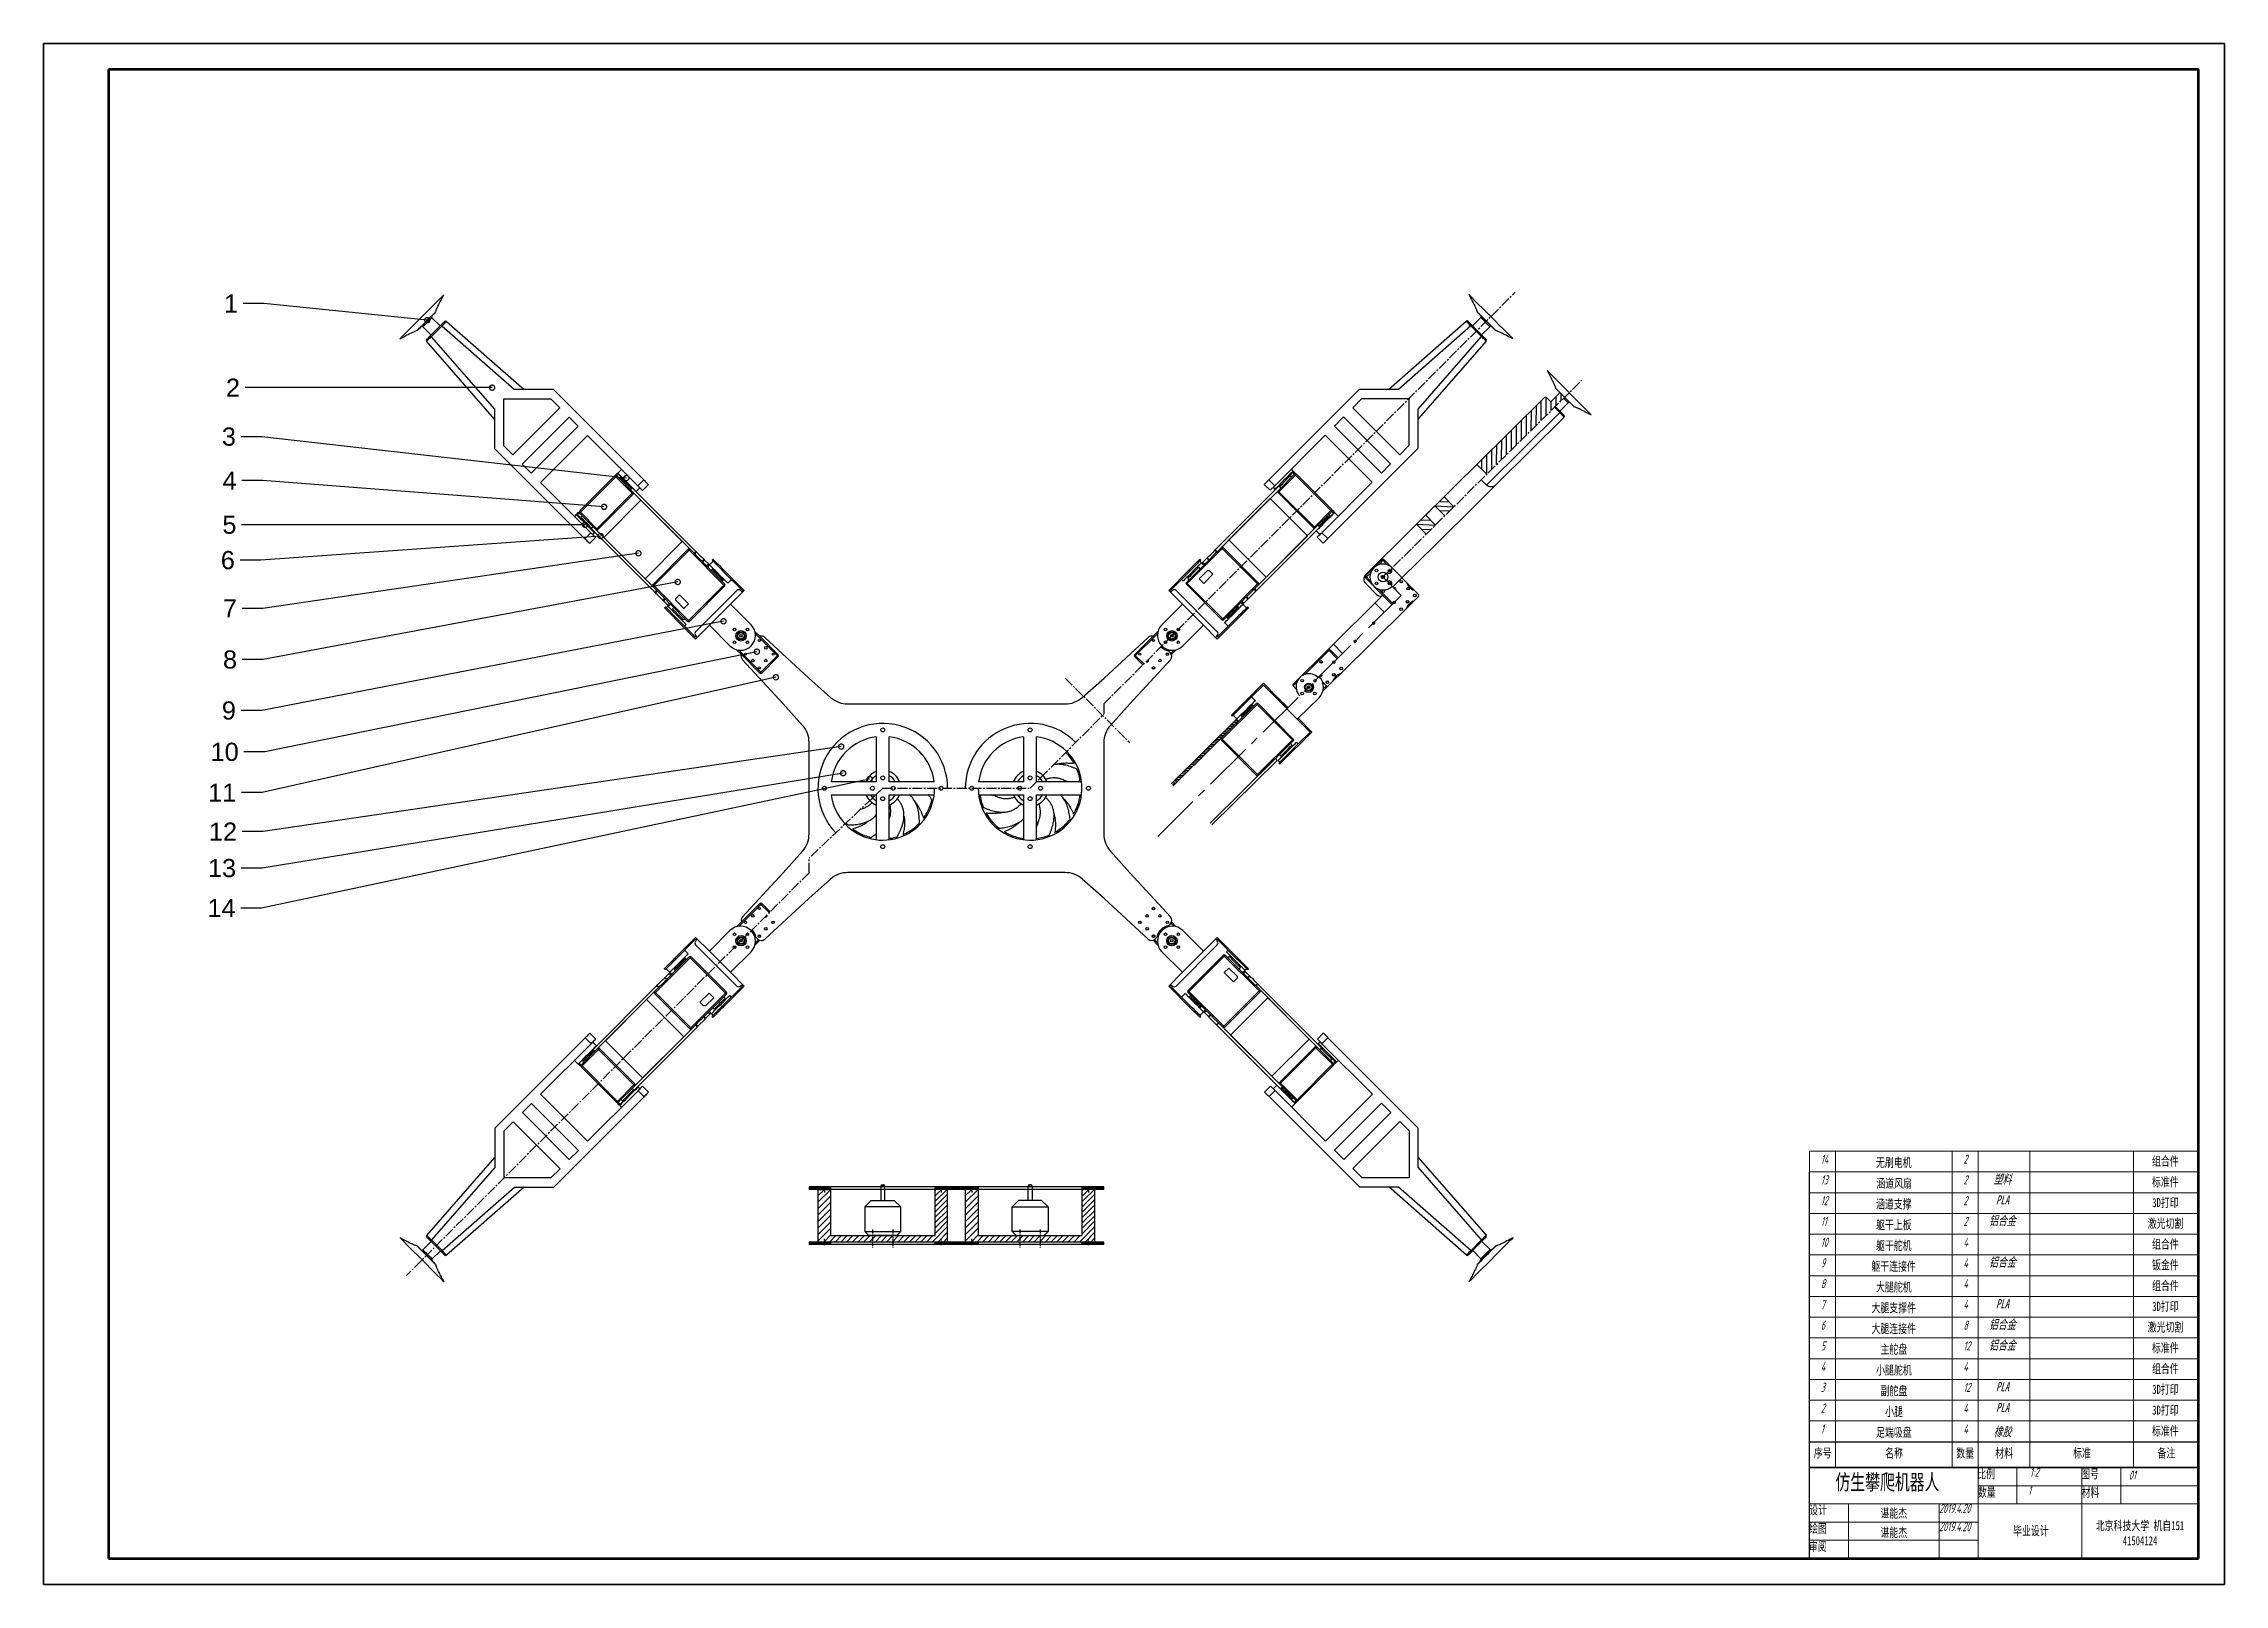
# Model space of a CAD drawing. Header units: millimetres. Extents: x 12 to 853, y 14 to 608.
import ezdxf
from ezdxf import colors
from ezdxf.entities.mleader import LeaderData, LeaderLine
from ezdxf.math import Vec2, Vec3

# ---------------------------------------------------------------- set-up
doc = ezdxf.new("R2010")
doc.units = ezdxf.units.MM
doc.linetypes.add('CENTER2', pattern=[28.575, 19.05, -3.175, 3.175, -3.175])
doc.linetypes.add('HIDDEN2', pattern=[4.7625, 3.175, -1.5875])
for name, color, linetype in [('中心线', 10, 'CENTER2'), ('标注', 255, 'Continuous'), ('虚线', 7, 'HIDDEN2')]:
    doc.layers.add(name, color=color, linetype=linetype)
doc.styles.get("Standard").update_dxf_attribs({"font": 'arial.ttf'})
doc.styles.add('数字字母', font='isocp.shx', dxfattribs={"width": 0.7, "oblique": 15, "height": 3.5})
doc.styles.add('汉字', font='simfang.ttf', dxfattribs={"width": 0.7, "height": 3.5})

msp = doc.modelspace()

# ---------------------------------------------------------------- texts
at = {"color": 0, "lineweight": -3, "style": '数字字母', "oblique": 15, "width": 0.7}
for s, p in [('14', (697.4, 175.75)), ('2', (752.4, 175.75)), ('13', (697.4, 167.75)), ('2', (752.4, 167.75)), ('12', (697.4, 159.75)), ('2', (752.4, 159.75)), ('11', (697.4, 151.75)), ('2', (752.4, 151.75)), ('10', (697.4, 143.75)), ('4', (752.4, 143.75)), ('9', (697.4, 135.75)), ('4', (752.4, 135.75)), ('8', (697.4, 127.75)), ('4', (752.4, 127.75)), ('7', (697.4, 119.75)), ('4', (752.4, 119.75)), ('6', (697.4, 111.75)), ('8', (752.4, 111.75)), ('5', (697.4, 103.75)), ('12', (752.4, 103.75)), ('4', (697.4, 95.75)), ('4', (752.4, 95.75)), ('3', (697.4, 87.75)), ('12', (752.4, 87.75)), ('2', (697.4, 79.75)), ('4', (752.4, 79.75)), ('1', (697.4, 71.75)), ('4', (752.4, 71.75))]:
    msp.add_text(s, height=3.5, dxfattribs=at).set_placement(p)
at = {"color": 0, "ltscale": 0.5, "char_height": 3.5}
for s, width, insert, attachment_point, style in [('\\pi15.643;{\\fSimSun|b0|i0|c134|p2;无刷电机}', 45, (703.04, 177.95), 1, '汉字'), ('\\pi7.0891;组合件', 24.4402, (818.04, 178.5), 1, '汉字'), ('\\pi15.766;{\\fSimSun|b0|i0|c134|p2;涵道风扇}', 45, (703.04, 169.95), 1, '汉字'), ('\\pi7.0751;标准件', 24.4402, (818.04, 170.5), 1, '汉字'), ('\\pi15.636;{\\fSimSun|b0|i0|c134|p2;涵道支撑}', 45, (703.04, 161.95), 1, '汉字'), ('\\pi7.1661;3D打印', 24.4402, (818.04, 162.5), 1, '汉字'), ('\\pi15.636;{\\fSimSun|b0|i0|c134|p2;躯干上板}', 45, (703.04, 153.95), 1, '汉字'), ('\\pi5.4091;激光切割', 24.4402, (818.04, 154.5), 1, '汉字'), ('\\pi15.622;{\\fSimSun|b0|i0|c134|p2;躯干舵机}', 45, (703.04, 145.95), 1, '汉字'), ('\\pi7.0891;组合件', 24.4402, (818.04, 146.5), 1, '汉字'), ('\\pi13.877;{\\fSimSun|b0|i0|c134|p2;躯干连接件}', 45, (703.04, 137.95), 1, '汉字'), ('\\pi7.0891;钣金件', 24.4402, (818.04, 138.5), 1, '汉字'), ('\\pi15.65;{\\fSimSun|b0|i0|c134|p2;大腿舵机}', 45, (703.04, 129.95), 1, '汉字'), ('\\pi7.0891;组合件', 24.4402, (818.04, 130.5), 1, '汉字'), ('\\pi13.904;{\\fSimSun|b0|i0|c134|p2;大腿支撑件}', 45, (703.04, 121.95), 1, '汉字'), ('\\pi7.1661;3D打印', 24.4402, (818.04, 122.5), 1, '汉字'), ('\\pi13.904;{\\fSimSun|b0|i0|c134|p2;大腿连接件}', 45, (703.04, 113.95), 1, '汉字'), ('\\pi5.4091;激光切割', 24.4402, (818.04, 114.5), 1, '汉字'), ('\\pi17.402;{\\fSimSun|b0|i0|c134|p2;主舵盘}', 45, (703.04, 105.95), 1, '汉字'), ('\\pi7.0751;标准件', 24.4402, (818.04, 106.5), 1, '汉字'), ('\\pi15.677;{\\fSimSun|b0|i0|c134|p2;小腿舵机}', 45, (703.04, 97.95), 1, '汉字'), ('\\pi7.0891;组合件', 24.4402, (818.04, 98.5), 1, '汉字'), ('\\pi17.422;{\\fSimSun|b0|i0|c134|p2;副舵盘}', 45, (703.04, 89.95), 1, '汉字'), ('\\pi7.1661;3D打印', 24.4402, (818.04, 90.5), 1, '汉字'), ('\\pi19.188;{\\fSimSun|b0|i0|c134|p2;小腿}', 45, (703.04, 81.95), 1, '汉字'), ('\\pi7.1661;3D打印', 24.4402, (818.04, 82.5), 1, '汉字'), ('\\pi15.663;{\\fSimSun|b0|i0|c134|p2;足端吸盘}', 45, (703.04, 73.95), 1, '汉字'), ('\\pi7.0751;标准件', 24.4402, (818.04, 74.5), 1, '汉字'), ('\\pi1.6672;{\\fSimSun|b0|i0|c134|p2;序号}', 10, (693.04, 65.95), 1, '汉字'), ('\\pi19.174;{\\fSimSun|b0|i0|c134|p2;名称}', 45, (703.04, 65.95), 1, '汉字'), ('\\pi1.6085;{\\fSimSun|b0|i0|c134|p2;数量}', 9.9236, (748.04, 65.95), 1, '汉字'), ('\\pi6.6146;{\\fSimSun|b0|i0|c134|p2;材料}', 19.977, (758.04, 65.95), 1, '汉字'), ('\\pi16.653;{\\fSimSun|b0|i0|c134|p2;标准}', 40, (778.04, 65.95), 1, '汉字'), ('\\pi9.174;{\\fSimSun|b0|i0|c134|p2;备注}', 25, (818.04, 65.95), 1, '汉字'), ('{\\fSimSun|b0|i0|c134|p2;比例}', 15, (761.14, 54.02), 8, '汉字'), ('{\\fSimSun|b0|i0|c134|p2;数量}', 15, (761.39, 46.94), 8, '汉字'), ('1', 25, (777.34, 51.56), 1, '数字字母'), ('1:2', 25, (778.01, 58.56), 1, '数字字母'), ('{\\fSimSun|b0|i0|c134|p2;图号}', 15, (801.19, 54.04), 8, '汉字'), ('{\\fSimSun|b0|i0|c134|p2;材料}', 15, (801.41, 46.92), 8, '汉字'), ('01', 25, (816.2, 57.42), 1, '数字字母'), ('{\\fSimSun|b0|i0|c134|p2;设计}', 15, (696.37, 40.1), 8, '汉字'), ('{\\fSimSun|b0|i0|c134|p2;谌能杰}', 35, (725.54, 38.89), 8, '汉字'), ('2019.4.20', 15, (743.04, 44.56), 1, '数字字母'), ('{\\fSimSun|b0|i0|c134|p2;绘图}', 15, (696.3, 33.02), 8, '汉字'), ('{\\fSimSun|b0|i0|c134|p2;谌能杰}', 35, (725.54, 31.45), 8, '汉字'), ('2019.4.20', 15, (743.04, 37.56), 1, '数字字母'), ('{\\fSimSun|b0|i0|c134|p2;毕业设计}', 40, (778.43, 32.1), 8, '汉字'), ('{\\fSimSun|b0|i0|c134|p2;北京科技大学 机自}151\\P41504124', 45, (820.5, 28.58), 8, '汉字'), ('{\\fSimSun|b0|i0|c134|p2;审阅}', 15, (696.21, 25.98), 8, '汉字')]:
    msp.add_mtext_dynamic_manual_height_columns(s, width=width, gutter_width=20, heights=[0], dxfattribs=dict(at, insert=insert, attachment_point=attachment_point, style=style))
at = {"color": 0, "lineweight": 15, "char_height": 3.5, "attachment_point": 1, "style": '数字字母'}
for s, insert in [('\\pi6.0709;{\\fSimSun|b0|i0|c134|p2;塑料}', (757.99, 171.54)), ('\\pi6.9889;{\\fSimSun|b0|i0|c134|p2;PLA}', (757.99, 163.54)), ('\\pi4.2974;{\\fSimSun|b0|i0|c134|p2;铝合金}', (757.99, 155.54)), ('\\pi4.2974;{\\fSimSun|b0|i0|c134|p2;铝合金}', (757.99, 139.54)), ('\\pi6.9889;{\\fSimSun|b0|i0|c134|p2;PLA}', (757.99, 123.54)), ('\\pi4.2974;{\\fSimSun|b0|i0|c134|p2;铝合金}', (757.99, 115.54)), ('\\pi4.2974;{\\fSimSun|b0|i0|c134|p2;铝合金}', (757.99, 107.54)), ('\\pi6.9889;{\\fSimSun|b0|i0|c134|p2;PLA}', (757.99, 91.54)), ('\\pi6.9889;{\\fSimSun|b0|i0|c134|p2;PLA}', (758.01, 83.5)), ('\\pi6.0365;{\\fSimSun|b0|i0|c134|p2;橡胶}', (758.04, 74.18))]:
    msp.add_mtext_dynamic_manual_height_columns(s, width=20, gutter_width=17.5, heights=[0], dxfattribs=dict(at, insert=insert))
at = {"color": 0, "insert": (703.04, 56.01), "char_height": 6, "attachment_point": 1, "style": '汉字'}
msp.add_mtext_dynamic_manual_height_columns('仿生攀爬机器人', width=45.0552, gutter_width=17.5, heights=[0], dxfattribs=at)

# ---------------------------------------------------------------- blocks, each defined once
blk = doc.blocks.new('_DotSmall')
at = {"color": 0, "linetype": 'ByBlock', "const_width": 0.5}
blk.add_lwpolyline([(-0.0625, 0, 1), (0.0625, 0, 1)], format="xyb", close=True, dxfattribs=at)

# ---------------------------------------------------------------- linework, layer by layer
at = {"color": 0, "lineweight": 35}
for p, q in [((12.04, 607.56), (12.04, 13.56)), ((853.04, 607.56), (12.04, 607.56)), ((853.04, 13.56), (853.04, 607.56)), ((12.04, 13.56), (853.04, 13.56))]:
    msp.add_line(p, q, dxfattribs=at)
at = {"color": 0, "lineweight": 70}
for p, q in [((843.04, 597.56), (37.04, 597.56)), ((37.04, 597.56), (37.04, 23.56)), ((843.04, 23.56), (843.04, 597.56)), ((37.04, 23.56), (843.04, 23.56))]:
    msp.add_line(p, q, dxfattribs=at)
at = {"color": 7, "linetype": 'Continuous', "lineweight": 25}
for p, q in [((158.26, 498.36), (161.44, 495.17)), ((161.15, 494.89), (165.26, 498.99)), ((165.61, 498.64), (161.51, 494.54)), ((164.97, 498.71), (161.79, 501.89)), ((193.53, 474.17), (165.61, 498.64)), ((167.36, 500.43), (197.32, 474.17)), ((530.73, 474.24), (560.69, 500.51)), ((562.44, 498.71), (534.52, 474.24)), ((561.37, 500.48), (562.79, 499.07)), ((566.54, 494.61), (562.44, 498.71)), ((562.79, 499.07), (566.9, 494.96)), ((566.26, 501.96), (563.08, 498.78)), ((566.61, 495.25), (569.79, 498.43)), ((185.98, 462.82), (159.71, 492.79)), ((161.51, 494.54), (185.98, 466.62)), ((542.07, 466.69), (566.54, 494.61)), ((568.34, 492.86), (542.07, 462.9)), ((591.89, 481.5), (608.79, 464.42)), ((208.67, 474.17), (193.53, 474.17)), ((243.5, 439.35), (208.67, 474.17)), ((519.38, 474.24), (484.55, 439.42)), ((534.52, 474.24), (519.38, 474.24)), ((590.87, 471.15), (564.54, 445.1)), ((592.99, 469.73), (591.58, 471.15)), ((593.25, 469.46), (596.45, 472.63)), ((601.97, 467.75), (595.15, 474.65)), ((185.98, 466.62), (185.98, 451.48)), ((189.51, 470.64), (207.61, 470.64)), ((189.51, 452.54), (189.51, 470.64)), ((211.15, 467.1), (193.05, 449)), ((196.58, 445.47), (214.68, 463.57)), ((207.61, 470.64), (211.15, 467.1)), ((214.68, 463.57), (218.22, 460.03)), ((509.83, 460.1), (513.37, 463.64)), ((513.37, 463.64), (531.47, 445.54)), ((516.9, 467.17), (520.44, 470.71)), ((535, 449.07), (516.9, 467.17)), ((520.44, 470.71), (538.54, 470.71)), ((538.54, 470.71), (538.54, 452.61)), ((542.07, 451.55), (542.07, 466.69)), ((596.7, 465.31), (568.43, 437.35)), ((572.1, 437.46), (598.43, 463.51)), ((593.25, 469.46), (592.99, 469.73)), ((594.67, 467.36), (596.7, 465.31)), ((597.03, 465.64), (595.01, 467.68)), ((596.7, 465.31), (597.03, 465.64)), ((599.96, 469.07), (596.77, 465.91)), ((598.44, 464.22), (597.03, 465.64)), ((218.22, 460.03), (200.12, 441.93)), ((203.65, 438.39), (221.75, 456.5)), ((221.75, 456.5), (241.2, 437.05)), ((486.85, 437.12), (506.29, 456.57)), ((506.29, 456.57), (524.4, 438.46)), ((527.93, 442), (509.83, 460.1)), ((185.98, 451.48), (220.8, 416.65)), ((193.05, 449), (189.51, 452.54)), ((507.25, 416.72), (542.07, 451.55)), ((538.54, 452.61), (535, 449.07)), ((200.12, 441.93), (196.58, 445.47)), ((223.1, 418.95), (203.65, 438.39)), ((218.68, 427.26), (232.33, 440.9)), ((232.68, 440.55), (219.03, 426.9)), ((232.68, 441.26), (233.39, 441.96)), ((239.04, 434.19), (232.68, 440.55)), ((233.74, 441.61), (233.03, 440.9)), ((233.03, 440.9), (239.4, 434.54)), ((234.84, 443.41), (233.42, 442)), ((235.3, 440.05), (233.74, 441.61)), ((234.45, 440.2), (234.09, 439.84)), ((235.9, 439.53), (235.68, 439.31)), ((237.81, 437.19), (238.02, 437.4)), ((241.2, 437.05), (243.5, 439.35)), ((245.27, 437.58), (242.97, 435.28)), ((482.78, 437.65), (484.55, 439.42)), ((485.08, 435.35), (482.78, 437.65)), ((484.55, 439.42), (486.85, 437.12)), ((488.09, 435.18), (494.45, 441.54)), ((494.8, 441.19), (488.44, 434.82)), ((488.62, 437.47), (488.97, 437.12)), ((492.51, 440.66), (492.15, 441.01)), ((492.33, 440.83), (493.74, 442.25)), ((493.39, 440.48), (492.86, 441.01)), ((493.92, 442.78), (493.21, 443.49)), ((494.45, 441.54), (493.74, 442.25)), ((494.1, 442.6), (494.8, 441.89)), ((508.45, 427.54), (494.8, 441.19)), ((495.16, 441.54), (508.8, 427.89)), ((524.4, 438.46), (504.95, 419.02)), ((556.92, 437.57), (521.91, 402.94)), ((531.47, 445.54), (527.93, 442)), ((564.54, 445.1), (556.92, 437.57)), ((572.1, 437.46), (564.48, 429.93)), ((566.41, 439.39), (568.43, 437.35)), ((225.4, 420.54), (239.04, 434.19)), ((239.4, 433.83), (225.75, 420.19)), ((242.4, 431.54), (228.05, 417.18)), ((238.34, 435.6), (238.69, 435.95)), ((263.59, 411.77), (238.54, 436.81)), ((262.88, 411.06), (239.4, 434.54)), ((240.49, 434.93), (241.91, 436.34)), ((258.31, 415.63), (242.4, 431.54)), ((463.9, 412.4), (488.79, 437.3)), ((464.6, 411.69), (488.09, 435.18)), ((485.08, 432.17), (469.17, 416.26)), ((486.85, 437.12), (485.08, 435.35)), ((499.44, 417.82), (485.08, 432.17)), ((486.14, 436.41), (486.85, 435.71)), ((501.73, 420.82), (488.09, 434.47)), ((488.44, 434.82), (502.09, 421.18)), ((488.62, 436.77), (489.15, 436.24)), ((217.44, 426.02), (216.73, 425.31)), ((217.62, 426.2), (218.33, 426.9)), ((218.68, 426.55), (217.97, 425.84)), ((219.39, 424.43), (217.97, 425.84)), ((225.04, 420.19), (218.68, 426.55)), ((219.03, 426.9), (225.4, 420.54)), ((219.74, 425.49), (219.21, 424.96)), ((219.56, 424.61), (219.21, 424.25)), ((222.74, 420.72), (223.1, 421.07)), ((247.82, 396), (222.92, 420.89)), ((223.45, 420.72), (223.98, 421.25)), ((478.96, 397.34), (502.44, 420.82)), ((479.67, 396.63), (504.71, 421.68)), ((502.09, 421.18), (508.45, 427.54)), ((508.8, 427.19), (502.44, 420.82)), ((503.5, 421.88), (503.86, 421.53)), ((505.09, 422.41), (505.3, 422.2)), ((507.43, 424.32), (507.21, 424.53)), ((508.1, 425.77), (507.74, 426.13)), ((507.95, 424.92), (509.51, 426.48)), ((509.51, 426.48), (508.8, 427.19)), ((509.16, 427.54), (509.87, 426.83)), ((511.32, 425.38), (509.9, 426.8)), ((220.8, 416.65), (223.1, 418.95)), ((224.87, 417.18), (222.57, 414.88)), ((223.81, 418.24), (224.51, 418.95)), ((248.52, 396.7), (225.04, 420.19)), ((228.05, 417.18), (243.96, 401.27)), ((243.96, 401.27), (258.31, 415.63)), ((246.96, 398.97), (260.61, 412.62)), ((260.96, 412.27), (247.32, 398.62)), ((274.4, 398.83), (260.96, 412.27)), ((466.52, 412.9), (453.08, 399.47)), ((464.46, 411.55), (463.75, 412.25)), ((463.9, 412.4), (464.6, 411.69)), ((466.17, 413.26), (466.52, 412.9)), ((480.17, 399.26), (466.52, 412.9)), ((466.87, 413.26), (480.52, 399.61)), ((469.17, 416.26), (483.53, 401.91)), ((483.53, 401.91), (499.44, 417.82)), ((502.83, 419.73), (504.24, 418.31)), ((505.48, 414.95), (503.18, 417.25)), ((504.95, 419.02), (507.25, 416.72)), ((262.88, 411.06), (263.59, 411.77)), ((263.73, 411.62), (263.03, 410.91)), ((265.97, 407.97), (266.68, 408.67)), ((266.83, 408.53), (266.12, 407.82)), ((267.68, 406.26), (266.12, 407.82)), ((268.39, 406.96), (266.83, 408.53)), ((267.68, 406.26), (268.39, 406.96)), ((268.74, 406.61), (268.03, 405.9)), ((268.03, 405.9), (274.75, 399.19)), ((270.19, 408.06), (268.78, 406.65)), ((269.8, 404.84), (269.45, 404.49)), ((270.19, 408.77), (269.84, 408.41)), ((271.25, 404.17), (271.04, 403.96)), ((273.9, 404.35), (274.26, 404.7)), ((273.9, 404.35), (281.51, 396.75)), ((274.26, 404.7), (282.21, 396.75)), ((453.86, 404.7), (445.91, 396.75)), ((454.22, 404.35), (446.61, 396.75)), ((452.73, 399.82), (459.45, 406.54)), ((457.93, 408.77), (453.86, 404.7)), ((454.22, 404.35), (453.86, 404.7)), ((457.15, 405.3), (456.8, 405.66)), ((458.03, 405.12), (457.5, 405.66)), ((457.68, 401.24), (460.86, 404.42)), ((458.28, 408.41), (457.93, 408.77)), ((458.56, 407.42), (457.93, 408.06)), ((459.45, 406.54), (458.74, 407.25)), ((459.1, 407.6), (460.66, 409.16)), ((459.1, 407.6), (459.8, 406.89)), ((459.8, 406.89), (461.36, 408.45)), ((461.36, 408.45), (460.66, 409.16)), ((460.8, 409.31), (461.51, 408.6)), ((460.86, 404.42), (461.57, 404.42)), ((461.51, 408.6), (461.36, 408.45)), ((461.57, 404.42), (462.98, 403)), ((542.29, 395.14), (528.93, 408.64)), ((247.32, 398.62), (260.75, 385.18)), ((247.82, 396), (248.52, 396.7)), ((248.67, 396.56), (247.97, 395.85)), ((260.75, 385.18), (274.4, 398.83)), ((274.75, 398.48), (261.11, 384.83)), ((279.38, 396.75), (263.47, 380.84)), ((273.16, 401.84), (273.37, 402.05)), ((273.69, 400.25), (274.05, 400.6)), ((275.85, 399.57), (277.26, 400.99)), ((282.21, 396.75), (276.91, 391.44)), ((280.8, 396.75), (281.15, 396.39)), ((281.51, 396.75), (281.15, 396.39)), ((451.21, 391.44), (445.91, 396.75)), ((446.97, 396.39), (446.61, 396.75)), ((446.97, 396.39), (447.32, 396.75)), ((464.65, 380.84), (448.74, 396.75)), ((450.86, 400.99), (451.49, 400.35)), ((452.73, 399.82), (453.08, 399.47)), ((466.38, 385.47), (452.73, 399.11)), ((453.08, 399.47), (466.73, 385.82)), ((453.26, 402.12), (453.62, 401.77)), ((453.26, 401.41), (453.79, 400.88)), ((459.45, 399.47), (457.68, 401.24)), ((462.98, 403), (459.45, 399.47)), ((466.73, 385.82), (480.17, 399.26)), ((479.52, 396.49), (476.57, 393.54)), ((479.52, 396.49), (478.81, 397.19)), ((478.96, 397.34), (479.67, 396.63)), ((480.17, 399.26), (480.52, 398.9)), ((525.94, 395.31), (521.89, 399.4)), ((250.91, 392.9), (251.62, 393.61)), ((251.77, 393.46), (251.06, 392.76)), ((252.62, 391.19), (251.06, 392.76)), ((251.81, 390.38), (251.45, 390.03)), ((253.33, 391.9), (251.77, 393.46)), ((251.81, 390.38), (255.87, 386.32)), ((252.8, 390.66), (252.16, 390.03)), ((252.62, 391.19), (253.33, 391.9)), ((253.68, 391.55), (252.97, 390.84)), ((260.4, 384.83), (253.68, 391.55)), ((255.09, 390.13), (254.56, 389.6)), ((254.92, 389.25), (254.56, 388.9)), ((255.8, 393.67), (257.22, 395.08)), ((255.8, 392.96), (255.8, 393.67)), ((258.98, 389.78), (255.8, 392.96)), ((257.22, 395.08), (260.75, 391.55)), ((260.75, 391.55), (258.98, 389.78)), ((268.78, 383.31), (276.91, 391.44)), ((284.86, 383.49), (276.91, 391.44)), ((451.21, 391.44), (443.26, 383.49)), ((451.21, 391.44), (459.34, 383.31)), ((473.8, 392.18), (467.09, 385.47)), ((469.74, 387.06), (469.95, 386.85)), ((472.07, 388.97), (471.86, 389.18)), ((472.74, 390.42), (472.39, 390.77)), ((476.67, 390.03), (472.6, 385.96)), ((474.51, 391.48), (473.8, 392.18)), ((474.16, 392.54), (475.72, 394.1)), ((474.16, 392.54), (474.86, 391.83)), ((474.86, 391.83), (474.51, 391.48)), ((475.96, 390.03), (474.55, 391.44)), ((474.86, 391.83), (476.43, 393.39)), ((476.43, 393.39), (475.72, 394.1)), ((475.87, 394.25), (476.57, 393.54)), ((476.67, 390.03), (476.31, 390.38)), ((476.57, 393.54), (476.43, 393.39)), ((528.27, 394.63), (507.41, 374)), ((512.28, 364.75), (537.46, 389.65)), ((540.71, 392.88), (542.28, 394.43)), ((255.87, 386.32), (255.52, 385.96)), ((255.52, 385.96), (263.47, 378.01)), ((255.87, 386.32), (263.47, 378.71)), ((258.1, 385.36), (258.45, 385.71)), ((258.81, 385.36), (259.34, 385.89)), ((259.23, 382.96), (259.87, 383.59)), ((268.78, 383.31), (263.47, 378.01)), ((263.83, 379.07), (263.47, 379.42)), ((263.83, 379.07), (263.47, 378.71)), ((268.78, 383.31), (276.73, 375.36)), ((288.21, 379.09), (286.34, 380.95)), ((307.14, 362.98), (290.17, 378.65)), ((420.98, 362.98), (437.95, 378.65)), ((432.77, 371.93), (441.78, 380.95)), ((451.39, 375.36), (459.34, 383.31)), ((464.65, 378.01), (459.34, 383.31)), ((464.65, 379.42), (464.29, 379.07)), ((464.65, 378.71), (464.29, 379.07)), ((472.25, 386.32), (464.65, 378.71)), ((472.6, 385.96), (464.65, 378.01)), ((467.47, 384.37), (468.89, 382.96)), ((468.15, 386.53), (468.5, 386.17)), ((472.25, 386.32), (472.6, 385.96)), ((279.27, 373.88), (281.13, 372.01)), ((297.24, 353.08), (281.57, 370.05)), ((430.88, 353.08), (446.55, 370.05)), ((446.49, 372.83), (445.85, 373.47)), ((448.85, 373.88), (446.99, 372.01)), ((307.14, 362.98), (315.51, 355.52)), ((412.61, 355.52), (420.98, 362.98)), ((479.31, 354.29), (477.9, 355.71)), ((495.89, 347.48), (503.89, 355.39)), ((505.23, 361.5), (506.74, 359.97)), ((505.38, 357.92), (507.25, 359.78)), ((507.45, 359.97), (509.02, 361.52)), ((304.7, 344.71), (297.24, 353.08)), ((322.16, 352.98), (405.96, 352.98)), ((430.88, 353.08), (423.42, 344.71)), ((480.04, 352.83), (466.54, 339.47)), ((470.79, 348.68), (472.2, 347.26)), ((474.01, 348.27), (474.36, 347.92)), ((474.69, 349.72), (474.9, 349.5)), ((477.03, 351.61), (476.82, 351.83)), ((478.63, 352.13), (478.27, 352.49)), ((493.62, 339.11), (480.04, 352.83)), ((480.4, 353.19), (493.97, 339.46)), ((307.24, 302.91), (307.24, 338.06)), ((333.15, 340.32), (333.15, 322.97)), ((338.14, 322.98), (338.14, 340.33)), ((389.97, 340.32), (389.97, 322.97)), ((394.96, 322.98), (394.96, 340.33)), ((420.88, 338.06), (420.88, 302.91)), ((479.75, 325.4), (466.18, 339.12)), ((466.54, 339.47), (480.11, 325.75)), ((480.11, 325.75), (493.97, 339.46)), ((493.97, 338.76), (480.46, 325.4)), ((493.43, 337.17), (492.9, 337.7)), ((493.43, 336.46), (493.07, 336.82)), ((495.84, 337.58), (495.2, 338.22)), ((488.09, 331.19), (488.73, 330.55)), ((488.64, 333.48), (489.16, 332.95)), ((489.52, 333.3), (489.87, 332.95)), ((333.15, 322.97), (315.8, 322.97)), ((355.49, 322.98), (338.14, 322.98)), ((389.97, 322.97), (372.63, 322.97)), ((412.31, 322.98), (394.96, 322.98)), ((315.81, 317.98), (333.16, 317.98)), ((333.16, 317.98), (333.16, 300.64)), ((338.15, 317.99), (355.49, 317.99)), ((338.15, 300.64), (338.15, 317.99)), ((372.63, 317.98), (389.98, 317.98)), ((389.98, 317.98), (389.98, 300.64)), ((394.97, 317.99), (412.32, 317.99)), ((394.97, 300.64), (394.97, 317.99)), ((411.79, 317.83), (411.67, 317.99)), ((297.24, 287.88), (304.7, 296.25)), ((389.82, 301.16), (389.98, 301.28)), ((423.42, 296.25), (430.88, 287.88)), ((297.24, 287.88), (281.57, 270.91)), ((405.96, 287.98), (322.16, 287.98)), ((430.88, 287.88), (446.55, 270.91)), ((307.14, 277.98), (290.17, 262.31)), ((315.51, 285.44), (307.14, 277.98)), ((420.98, 277.98), (412.61, 285.44)), ((420.98, 277.98), (437.95, 262.31)), ((255.52, 255), (263.47, 262.96)), ((255.87, 254.65), (263.47, 262.25)), ((263.47, 262.96), (268.78, 257.65)), ((263.47, 262.25), (263.83, 261.89)), ((263.47, 261.54), (263.83, 261.89)), ((276.73, 265.61), (268.78, 257.65)), ((279.27, 267.08), (281.13, 268.95)), ((288.21, 261.88), (286.34, 260.01)), ((287.39, 262.37), (286.75, 263.02)), ((441.78, 260.01), (439.91, 261.88)), ((440.73, 262.37), (441.37, 263.02)), ((445.85, 267.49), (446.49, 268.14)), ((446.99, 268.95), (448.85, 267.08)), ((459.34, 257.65), (451.39, 265.61)), ((459.34, 257.65), (464.65, 262.96)), ((464.29, 261.89), (464.65, 262.25)), ((464.29, 261.89), (464.65, 261.54)), ((472.6, 255), (464.65, 262.96)), ((472.25, 254.65), (464.65, 262.25)), ((261.39, 255.14), (247.95, 241.71)), ((251.81, 250.58), (255.87, 254.65)), ((260.65, 256.59), (253.57, 249.52)), ((254.32, 248.78), (261.03, 255.5)), ((255.87, 254.65), (255.52, 255)), ((258.38, 253.9), (258.17, 254.12)), ((260.65, 256.59), (259.23, 258.01)), ((259.97, 254.43), (259.62, 254.79)), ((275.04, 241.49), (261.39, 255.14)), ((261.74, 255.5), (275.39, 241.85)), ((263.47, 260.13), (279.38, 244.22)), ((276.91, 249.52), (268.78, 257.65)), ((276.91, 249.52), (284.86, 257.48)), ((443.26, 257.48), (451.21, 249.52)), ((448.74, 244.22), (464.65, 260.13)), ((459.34, 257.65), (451.21, 249.52)), ((453.37, 242.48), (467.01, 256.13)), ((467.37, 255.78), (453.72, 242.13)), ((467.72, 256.13), (467.37, 255.78)), ((480.8, 242.34), (467.37, 255.78)), ((467.72, 256.13), (474.44, 249.41)), ((468.89, 258.01), (468.25, 257.37)), ((469.31, 255.6), (468.78, 255.07)), ((470.02, 255.6), (469.67, 255.25)), ((472.25, 254.65), (472.6, 255)), ((476.67, 250.93), (472.6, 255)), ((248.45, 244.33), (223.41, 219.29)), ((249.16, 243.62), (248.45, 244.33)), ((248.6, 244.48), (249.31, 243.77)), ((251.45, 250.93), (251.81, 250.58)), ((252.25, 246.72), (251.55, 247.42)), ((253.26, 249.13), (251.69, 247.57)), ((251.69, 247.57), (252.4, 246.86)), ((252.16, 250.93), (253.57, 249.52)), ((253.96, 248.42), (252.4, 246.86)), ((253.96, 248.42), (253.26, 249.13)), ((253.61, 249.48), (254.32, 248.78)), ((255.38, 250.55), (255.73, 250.19)), ((256.05, 251.99), (256.26, 251.78)), ((273.9, 236.62), (281.51, 244.22)), ((274.26, 236.26), (282.21, 244.22)), ((276.91, 249.52), (282.21, 244.22)), ((281.15, 244.57), (280.8, 244.22)), ((281.15, 244.57), (281.51, 244.22)), ((445.91, 244.22), (451.21, 249.52)), ((453.86, 236.26), (445.91, 244.22)), ((446.61, 244.22), (446.97, 244.57)), ((454.22, 236.62), (446.61, 244.22)), ((447.32, 244.22), (446.97, 244.57)), ((467.37, 249.41), (469.14, 251.18)), ((470.9, 245.88), (467.37, 249.41)), ((469.14, 251.18), (472.32, 248)), ((472.32, 247.29), (470.9, 245.88)), ((472.32, 248), (472.32, 247.29)), ((473.03, 250.83), (473.56, 251.36)), ((473.2, 251.71), (473.56, 252.07)), ((474.44, 249.41), (475.15, 250.12)), ((475.5, 249.77), (474.79, 249.06)), ((474.79, 249.06), (476.35, 247.5)), ((475.32, 250.3), (475.96, 250.93)), ((475.5, 249.77), (477.06, 248.21)), ((476.31, 250.58), (476.67, 250.93)), ((476.35, 247.5), (477.06, 248.21)), ((476.5, 247.35), (476.35, 247.5)), ((477.21, 248.06), (476.5, 247.35)), ((479.45, 244.41), (480.15, 245.11)), ((480.3, 244.97), (479.6, 244.26)), ((479.6, 244.26), (503.08, 220.78)), ((480.3, 244.97), (505.2, 220.07)), ((249.16, 243.62), (225.68, 220.14)), ((244.59, 239.05), (228.68, 223.15)), ((258.95, 224.7), (244.59, 239.05)), ((261.25, 227.71), (247.6, 241.35)), ((247.95, 241.71), (261.6, 228.06)), ((261.6, 228.06), (275.04, 241.49)), ((265.14, 237.96), (268.67, 241.49)), ((266.55, 236.54), (265.14, 237.96)), ((267.26, 236.54), (266.55, 236.54)), ((270.44, 239.73), (267.26, 236.54)), ((268.67, 241.49), (270.44, 239.73)), ((275.39, 241.14), (268.67, 234.42)), ((270.09, 235.84), (270.62, 235.31)), ((270.97, 235.66), (271.32, 235.31)), ((273.9, 236.62), (274.26, 236.26)), ((274.86, 239.55), (274.33, 240.08)), ((274.86, 238.84), (274.51, 239.2)), ((277.26, 239.97), (276.63, 240.61)), ((452.27, 241.39), (450.86, 239.97)), ((460.09, 235.06), (453.37, 241.78)), ((453.72, 242.13), (467.16, 228.7)), ((454.22, 236.62), (453.86, 236.26)), ((457.93, 232.2), (453.86, 236.26)), ((454.43, 240.72), (454.07, 240.36)), ((457.96, 236.12), (454.07, 240.01)), ((454.96, 239.13), (454.75, 238.91)), ((456.87, 236.79), (457.08, 237)), ((458.32, 236.12), (458.67, 236.47)), ((467.16, 228.7), (480.8, 242.34)), ((481.16, 241.99), (467.51, 228.34)), ((484.16, 239.69), (469.81, 225.34)), ((481.16, 242.7), (480.8, 242.34)), ((500.07, 223.78), (484.16, 239.69)), ((264.22, 228.56), (239.33, 203.66)), ((263.52, 229.27), (240.03, 205.79)), ((264.22, 228.56), (263.52, 229.27)), ((263.66, 229.41), (264.37, 228.71)), ((264.37, 228.71), (264.22, 228.56)), ((267.32, 231.65), (264.37, 228.71)), ((267.32, 231.65), (266.61, 232.36)), ((268.32, 234.07), (266.76, 232.51)), ((266.76, 232.51), (267.46, 231.8)), ((267.46, 231.8), (267.32, 231.65)), ((269.02, 233.36), (267.46, 231.8)), ((269.02, 233.36), (268.32, 234.07)), ((268.67, 234.42), (269.38, 233.72)), ((269.38, 233.72), (269.02, 233.36)), ((269.56, 233.54), (270.19, 232.9)), ((269.84, 232.55), (270.19, 232.2)), ((457.93, 232.9), (459.34, 234.32)), ((457.93, 232.2), (458.28, 232.55)), ((459.38, 234.35), (460.09, 235.06)), ((460.44, 234.71), (459.73, 234)), ((459.73, 234), (461.29, 232.44)), ((460.44, 234.71), (462, 233.14)), ((461.29, 232.44), (462, 233.14)), ((461.44, 232.29), (461.29, 232.44)), ((462.15, 233), (461.44, 232.29)), ((464.39, 229.34), (461.44, 232.29)), ((464.39, 229.34), (465.09, 230.05)), ((465.24, 229.9), (464.53, 229.2)), ((464.53, 229.2), (489.58, 204.15)), ((465.24, 229.9), (488.72, 206.42)), ((467.16, 228.7), (466.8, 228.34)), ((220.87, 224.24), (186.05, 189.42)), ((203.72, 202.5), (223.17, 221.94)), ((219.32, 213.78), (225.68, 220.14)), ((226.03, 219.79), (219.67, 213.42)), ((223.17, 221.94), (220.87, 224.24)), ((222.64, 226.01), (224.94, 223.71)), ((223.03, 218.55), (222.82, 218.76)), ((225.29, 221.24), (223.88, 222.65)), ((224.62, 219.08), (224.27, 219.43)), ((239.68, 206.14), (226.03, 219.79)), ((226.39, 220.14), (240.03, 206.49)), ((228.68, 223.15), (243.04, 208.79)), ((243.04, 208.79), (258.95, 224.7)), ((469.81, 225.34), (485.72, 209.43)), ((485.72, 209.43), (500.07, 223.78)), ((488.72, 207.13), (502.37, 220.78)), ((502.72, 220.42), (489.08, 206.78)), ((509.09, 214.06), (502.72, 220.42)), ((503.08, 220.78), (509.44, 214.41)), ((503.25, 223.78), (505.55, 226.08)), ((504.31, 222.72), (503.61, 222.01)), ((504.67, 220.25), (504.14, 219.72)), ((507.32, 224.31), (505.02, 222.01)), ((505.02, 222.01), (524.47, 202.57)), ((505.38, 220.25), (505.02, 219.89)), ((542.14, 189.49), (507.32, 224.31)), ((216.81, 215.58), (218.22, 214.16)), ((218.96, 213.42), (218.25, 214.13)), ((220.17, 216.04), (218.61, 214.48)), ((218.61, 214.48), (219.32, 213.78)), ((232.96, 199.42), (219.32, 213.07)), ((219.67, 213.42), (233.32, 199.78)), ((220.02, 215.19), (220.38, 214.84)), ((220.69, 216.64), (220.91, 216.43)), ((495.44, 200.41), (509.09, 214.06)), ((509.44, 213.71), (495.79, 200.06)), ((508.38, 215.47), (508.91, 216)), ((508.56, 216.36), (508.91, 216.71)), ((508.73, 216.53), (510.15, 215.12)), ((509.44, 214.41), (510.15, 215.12)), ((510.5, 214.77), (509.79, 214.06)), ((510.68, 214.94), (511.39, 215.65)), ((221.83, 184.4), (203.72, 202.5)), ((241.27, 203.84), (221.83, 184.4)), ((233.32, 199.78), (239.68, 206.14)), ((240.03, 205.79), (233.67, 199.42)), ((239.5, 204.19), (238.97, 204.72)), ((239.5, 203.49), (239.15, 203.84)), ((241.98, 204.55), (241.27, 205.26)), ((243.57, 201.54), (241.27, 203.84)), ((243.04, 205.61), (245.34, 203.31)), ((482.85, 203.38), (485.15, 205.68)), ((486.92, 203.91), (484.62, 201.61)), ((485.15, 205.68), (486.92, 203.91)), ((487.63, 206.03), (486.21, 204.62)), ((506.37, 184.47), (486.92, 203.91)), ((495.09, 200.06), (488.72, 206.42)), ((489.08, 206.78), (495.44, 200.41)), ((489.78, 205.36), (489.43, 205.01)), ((493.32, 200.77), (489.43, 204.65)), ((489.72, 204.01), (489.58, 204.15)), ((490.31, 203.77), (490.1, 203.56)), ((524.47, 202.57), (506.37, 184.47)), ((196.65, 195.43), (200.19, 198.96)), ((214.75, 177.32), (196.65, 195.43)), ((200.19, 198.96), (218.29, 180.86)), ((208.74, 166.72), (243.57, 201.54)), ((234.02, 198.36), (233.32, 199.07)), ((233.67, 199.42), (234.38, 198.71)), ((234.2, 198.18), (234.91, 197.48)), ((235.79, 200.13), (234.38, 198.71)), ((234.73, 200.48), (235.26, 199.95)), ((235.61, 200.31), (235.97, 199.95)), ((484.62, 201.61), (519.45, 166.79)), ((492.22, 201.44), (492.44, 201.65)), ((492.26, 201.47), (492.67, 201.06)), ((492.82, 200.91), (494.38, 199.35)), ((493.28, 197.55), (494.7, 198.96)), ((493.67, 200.77), (494.03, 201.12)), ((494.38, 199.35), (495.09, 200.06)), ((495.44, 199.7), (494.73, 199)), ((509.9, 180.93), (528, 199.03)), ((531.54, 195.5), (513.44, 177.4)), ((528, 199.03), (531.54, 195.5)), ((186.05, 189.42), (186.05, 174.27)), ((189.58, 188.36), (193.12, 191.89)), ((189.58, 170.25), (189.58, 188.36)), ((193.12, 191.89), (211.22, 173.79)), ((516.97, 173.86), (535.07, 191.96)), ((535.07, 191.96), (538.61, 188.43)), ((538.61, 188.43), (538.61, 170.32)), ((542.14, 174.34), (542.14, 189.49)), ((159.78, 148.1), (186.05, 178.07)), ((218.29, 180.86), (214.75, 177.32)), ((513.44, 177.4), (509.9, 180.93)), ((542.14, 178.14), (568.41, 148.17)), ((186.05, 174.27), (161.58, 146.36)), ((207.68, 170.25), (189.58, 170.25)), ((211.22, 173.79), (207.68, 170.25)), ((520.51, 170.32), (516.97, 173.86)), ((538.61, 170.32), (520.51, 170.32)), ((566.61, 146.43), (542.14, 174.34)), ((165.68, 142.25), (193.6, 166.72)), ((197.4, 166.72), (167.43, 140.46)), ((193.6, 166.72), (208.74, 166.72)), ((420.88, 166.85), (307.24, 166.85)), ((420.88, 165.85), (307.24, 165.85)), ((310.66, 165.85), (310.66, 145.55)), ((331.22, 161.55), (328.72, 159.05)), ((331.22, 161.55), (335.65, 161.55)), ((334.86, 167.05), (334.86, 161.55)), ((335.36, 167.55), (335.65, 167.55)), ((335.65, 167.55), (335.94, 167.55)), ((335.65, 161.55), (340.07, 161.55)), ((336.44, 161.55), (336.44, 167.05)), ((342.57, 159.05), (340.07, 161.55)), ((355.8, 148.05), (355.8, 166.85)), ((355.8, 165.85), (355.8, 166.85)), ((360.66, 145.55), (360.66, 165.85)), ((367.48, 165.85), (367.48, 145.55)), ((385.55, 159.05), (388.05, 161.55)), ((392.47, 161.55), (388.05, 161.55)), ((391.68, 161.55), (391.68, 167.05)), ((392.47, 167.55), (392.18, 167.55)), ((392.76, 167.55), (392.47, 167.55)), ((396.9, 161.55), (392.47, 161.55)), ((393.26, 167.05), (393.26, 161.55)), ((396.9, 161.55), (399.4, 159.05)), ((417.48, 145.55), (417.48, 165.85)), ((519.45, 166.79), (534.59, 166.79)), ((560.76, 140.53), (530.8, 166.79)), ((534.59, 166.79), (562.51, 142.32)), ((328.72, 159.05), (328.72, 149.55)), ((335.65, 159.05), (328.72, 159.05)), ((342.57, 159.05), (335.65, 159.05)), ((342.57, 149.55), (342.57, 159.05)), ((385.55, 149.55), (385.55, 159.05)), ((385.55, 159.05), (392.47, 159.05)), ((392.47, 159.05), (399.4, 159.05)), ((399.4, 159.05), (399.4, 149.55)), ((161.51, 145.72), (158.33, 142.53)), ((165.33, 141.9), (161.22, 146)), ((161.58, 146.36), (165.68, 142.25)), ((420.88, 145.55), (307.24, 145.55)), ((420.88, 144.55), (307.24, 144.55)), ((328.72, 149.55), (330.22, 148.05)), ((328.72, 149.55), (335.65, 149.55)), ((335.65, 148.05), (330.22, 148.05)), ((335.65, 149.55), (342.57, 149.55)), ((341.07, 148.05), (335.65, 148.05)), ((341.07, 148.05), (342.57, 149.55)), ((355.8, 144.55), (355.8, 145.55)), ((387.05, 148.05), (385.55, 149.55)), ((392.47, 149.55), (385.55, 149.55)), ((387.05, 148.05), (392.47, 148.05)), ((399.4, 149.55), (392.47, 149.55)), ((392.47, 148.05), (397.9, 148.05)), ((399.4, 149.55), (397.9, 148.05)), ((562.51, 142.32), (566.61, 146.43)), ((566.97, 146.07), (562.86, 141.97)), ((569.86, 142.61), (566.68, 145.79)), ((161.86, 139), (165.04, 142.18)), ((165.33, 141.9), (165.68, 142.25)), ((563.15, 142.25), (566.33, 139.07))]:
    msp.add_line(p, q, dxfattribs=at)
at = {"color": 8, "linetype": 'Continuous', "lineweight": 25}
for p, q in [((569.79, 498.43), (566.26, 501.96)), ((598.21, 470.85), (599.96, 469.07)), ((235.13, 439.87), (235.3, 440.05)), ((235.45, 439.9), (235.27, 439.73)), ((238.22, 436.78), (238.4, 436.96)), ((238.54, 436.81), (238.37, 436.63)), ((504.71, 421.68), (504.53, 421.85)), ((504.68, 422), (504.86, 421.82)), ((507.8, 424.77), (507.63, 424.95)), ((507.77, 425.09), (507.95, 424.92)), ((441.61, 380.07), (440.4, 378.86)), ((446.76, 372.5), (447.97, 373.71)), ((223.44, 218.96), (223.26, 219.14)), ((223.41, 219.29), (223.59, 219.11)), ((220.35, 215.87), (220.17, 216.04)), ((220.32, 216.19), (220.49, 216.02)), ((489.58, 204.15), (489.75, 204.33)), ((489.9, 204.18), (489.72, 204.01)), ((492.67, 201.06), (492.85, 201.24)), ((492.99, 201.09), (492.82, 200.91)), ((163.31, 136.74), (156.07, 143.98)), ((566.33, 139.07), (569.86, 142.61))]:
    msp.add_line(p, q, dxfattribs=at)
for p, q in [((591.49, 464.2), (591.53, 471.2)), ((595.31, 467.98), (595.33, 471.52)), ((597.22, 469.87), (597.23, 472.54)), ((583.85, 456.64), (583.89, 464.24)), ((585.76, 458.53), (585.8, 466.13)), ((587.67, 460.42), (587.71, 468.02)), ((589.58, 462.31), (589.62, 469.91)), ((593.4, 466.09), (593.42, 469.63)), ((574.29, 447.19), (574.33, 454.79)), ((576.2, 449.08), (576.24, 456.68)), ((578.11, 450.97), (578.15, 458.57)), ((580.02, 452.86), (580.07, 460.46)), ((581.93, 454.75), (581.98, 462.35)), ((566.67, 443.43), (566.69, 447.23)), ((568.56, 441.52), (568.6, 449.12)), ((570.47, 443.41), (570.51, 451.01)), ((572.38, 445.3), (572.42, 452.9)), ((564.78, 445.34), (568.56, 441.52)), ((545.02, 425.79), (548.57, 429.31)), ((552.35, 425.49), (548.57, 429.31)), ((548.57, 429.31), (555.91, 429)), ((564.48, 429.93), (549.02, 414.63)), ((550.35, 431.07), (554.02, 430.91)), ((555.91, 429), (552.13, 432.83)), ((545.24, 418.46), (541.46, 422.28)), ((541.46, 422.28), (548.8, 421.97)), ((543.24, 424.03), (546.91, 423.88)), ((548.8, 421.97), (545.02, 425.79)), ((554.13, 427.25), (550.46, 427.4)), ((549.02, 414.63), (535.87, 401.62)), ((543.35, 420.37), (547.02, 420.21)), ((525.02, 405.48), (521.82, 402.32)), ((525.02, 405.48), (528.22, 408.65)), ((528.93, 408.64), (526.92, 406.66)), ((530.2, 406.64), (528.22, 408.65)), ((521.82, 401.61), (523.82, 403.59)), ((521.82, 402.32), (523.8, 400.31)), ((521.82, 401.61), (528.5, 394.86)), ((526.87, 397.21), (532.37, 391.65)), ((535.87, 401.62), (532.32, 398.11)), ((528.99, 388.31), (525.48, 391.87)), ((528.27, 394.63), (528.5, 394.86)), ((528.5, 394.86), (532.01, 391.3)), ((540.71, 392.88), (537.46, 389.65)), ((286.51, 380.07), (295.36, 371.23)), ((288.21, 379.09), (295.36, 371.94)), ((441.61, 380.07), (432.76, 371.23)), ((280.15, 373.71), (288.99, 364.86)), ((281.13, 372.01), (288.28, 364.86)), ((288.28, 364.86), (295.36, 371.94)), ((295.36, 371.23), (288.99, 364.86)), ((432.76, 371.94), (436.3, 368.4)), ((432.76, 371.23), (435.94, 368.05)), ((507.41, 374), (493.9, 360.63)), ((508.12, 373.99), (498.41, 364.39)), ((510.93, 370.44), (507.41, 374)), ((508.12, 373.99), (511.28, 370.79)), ((509.48, 376.04), (513, 372.49)), ((507.25, 359.78), (514.44, 366.89)), ((482.53, 360.99), (470.09, 348.68)), ((477.9, 355.71), (470.79, 348.68)), ((477.9, 355.71), (482.52, 360.28)), ((482.52, 360.28), (500.46, 342.15)), ((487.8, 355.66), (482.53, 360.99)), ((487.8, 355.66), (487.45, 355.3)), ((488.15, 355.3), (487.45, 355.3)), ((487.8, 355.66), (491.85, 351.57)), ((488.51, 354.95), (487.8, 354.95)), ((488.86, 354.59), (488.15, 354.59)), ((489.21, 354.23), (488.5, 354.24)), ((489.56, 353.88), (488.85, 353.88)), ((489.91, 353.52), (489.2, 353.53)), ((495.31, 361.32), (493.9, 359.93)), ((493.9, 360.63), (494.25, 360.28)), ((493.9, 359.93), (495.11, 358.7)), ((505.55, 358.8), (506.74, 359.97)), ((446.93, 322.18), (472.09, 347.08)), ((479.7, 353.18), (447.63, 321.47)), ((471.37, 344.96), (469.96, 344.97)), ((470.09, 348.68), (470.44, 348.33)), ((470.44, 348.33), (470.79, 348.68)), ((472.09, 345.66), (470.67, 345.67)), ((472.8, 346.37), (471.38, 346.38)), ((472.09, 347.08), (472.8, 346.37)), ((490.26, 353.17), (489.56, 353.17)), ((490.62, 352.81), (489.91, 352.82)), ((490.97, 352.46), (490.26, 352.46)), ((491.32, 352.1), (490.61, 352.11)), ((491.67, 351.75), (490.96, 351.75)), ((491.67, 351.39), (491.31, 351.39)), ((495.89, 347.48), (495.53, 347.13)), ((501.16, 342.15), (495.89, 347.48)), ((462.84, 336.52), (461.43, 336.53)), ((463.55, 337.23), (462.14, 337.23)), ((464.27, 337.93), (462.85, 337.94)), ((464.98, 338.63), (463.56, 338.64)), ((465.69, 339.34), (464.27, 339.34)), ((466.4, 340.04), (464.98, 340.05)), ((467.11, 340.74), (465.69, 340.75)), ((467.82, 341.45), (466.41, 341.45)), ((468.53, 342.15), (467.12, 342.16)), ((469.24, 342.85), (467.83, 342.86)), ((469.95, 343.55), (468.54, 343.56)), ((470.66, 344.26), (469.25, 344.27)), ((488.72, 329.84), (501.16, 342.15)), ((495.84, 337.58), (488.73, 330.55)), ((495.84, 337.58), (500.46, 342.15)), ((454.31, 328.08), (452.9, 328.09)), ((455.02, 328.79), (453.61, 328.79)), ((455.73, 329.49), (454.32, 329.5)), ((456.45, 330.19), (455.03, 330.2)), ((457.16, 330.9), (455.74, 330.9)), ((457.87, 331.6), (456.45, 331.61)), ((458.58, 332.3), (457.16, 332.31)), ((459.29, 333.01), (457.87, 333.01)), ((460, 333.71), (458.59, 333.72)), ((460.71, 334.41), (459.3, 334.42)), ((461.42, 335.12), (460.01, 335.12)), ((462.13, 335.82), (460.72, 335.83)), ((461.91, 307.04), (487.07, 331.94)), ((487.78, 331.22), (462.61, 306.33)), ((487.07, 331.94), (487.78, 331.23)), ((492.28, 334.06), (488.37, 330.2)), ((488.37, 330.2), (488.72, 329.84)), ((448.62, 322.46), (447.21, 322.46)), ((447.91, 321.75), (447.35, 321.76)), ((449.34, 323.16), (447.92, 323.17)), ((450.05, 323.86), (448.63, 323.87)), ((450.76, 324.57), (449.34, 324.57)), ((451.47, 325.27), (450.05, 325.28)), ((452.18, 325.97), (450.77, 325.98)), ((452.89, 326.68), (451.48, 326.68)), ((453.6, 327.38), (452.19, 327.39)), ((280.15, 267.25), (288.99, 276.1)), ((281.13, 268.95), (288.28, 276.1)), ((288.28, 276.1), (291.86, 272.52)), ((292.21, 272.88), (288.99, 276.1)), ((286.51, 260.89), (287.72, 262.1)), ((308.24, 165.85), (307.24, 166.85)), ((307.24, 166.85), (307.24, 165.85)), ((307.74, 165.85), (307.24, 166.35)), ((308.74, 165.85), (307.74, 166.85)), ((309.24, 165.85), (308.24, 166.85)), ((309.74, 165.85), (308.74, 166.85)), ((310.24, 165.85), (309.24, 166.85)), ((310.74, 165.85), (309.74, 166.85)), ((311.24, 165.85), (310.24, 166.85)), ((310.66, 165.85), (315.66, 165.85)), ((313.16, 165.85), (310.66, 163.35)), ((315.66, 165.85), (310.66, 160.85)), ((315.66, 163.35), (310.66, 158.35)), ((315.66, 160.85), (310.66, 155.85)), ((311.74, 165.85), (310.74, 166.85)), ((312.24, 165.85), (311.24, 166.85)), ((312.74, 165.85), (311.74, 166.85)), ((313.24, 165.85), (312.24, 166.85)), ((313.74, 165.85), (312.74, 166.85)), ((314.24, 165.85), (313.24, 166.85)), ((314.74, 165.85), (313.74, 166.85)), ((315.24, 165.85), (314.24, 166.85)), ((315.66, 165.93), (314.74, 166.85)), ((315.66, 166.43), (315.24, 166.85)), ((315.66, 148.05), (315.66, 166.85)), ((334.86, 167.05), (336.44, 167.05)), ((356.8, 165.85), (355.8, 166.85)), ((356.3, 165.85), (355.8, 166.35)), ((360.47, 165.85), (355.8, 161.29)), ((356.24, 165.85), (355.8, 165.42)), ((358.35, 165.85), (355.8, 163.36)), ((360.66, 163.96), (355.8, 159.22)), ((360.66, 161.9), (355.8, 157.16)), ((360.66, 159.83), (355.8, 155.09)), ((357.3, 165.85), (356.3, 166.85)), ((357.8, 165.85), (356.8, 166.85)), ((358.3, 165.85), (357.3, 166.85)), ((358.8, 165.85), (357.8, 166.85)), ((359.3, 165.85), (358.3, 166.85)), ((359.8, 165.85), (358.8, 166.85)), ((360.3, 165.85), (359.3, 166.85)), ((360.8, 165.85), (359.8, 166.85)), ((361.3, 165.85), (360.3, 166.85)), ((361.8, 165.85), (360.8, 166.85)), ((362.3, 165.85), (361.3, 166.85)), ((362.8, 165.85), (361.8, 166.85)), ((363.3, 165.85), (362.3, 166.85)), ((363.8, 165.85), (362.8, 166.85)), ((364.3, 165.85), (363.3, 166.85)), ((364.8, 165.85), (363.8, 166.85)), ((365.3, 165.85), (364.3, 166.85)), ((365.8, 165.85), (364.8, 166.85)), ((366.3, 165.85), (365.3, 166.85)), ((366.8, 165.85), (365.8, 166.85)), ((367.3, 165.85), (366.3, 166.85)), ((367.8, 165.85), (366.8, 166.85)), ((368.3, 165.85), (367.3, 166.85)), ((369.98, 165.85), (367.48, 163.35)), ((372.48, 165.85), (367.48, 160.85)), ((372.48, 163.35), (367.48, 158.35)), ((372.48, 160.85), (367.48, 155.85)), ((368.8, 165.85), (367.8, 166.85)), ((369.3, 165.85), (368.3, 166.85)), ((369.8, 165.85), (368.8, 166.85)), ((370.3, 165.85), (369.3, 166.85)), ((370.8, 165.85), (369.8, 166.85)), ((371.3, 165.85), (370.3, 166.85)), ((371.8, 165.85), (370.8, 166.85)), ((372.3, 165.85), (371.3, 166.85)), ((372.48, 166.17), (371.8, 166.85)), ((372.48, 166.67), (372.3, 166.85)), ((372.48, 166.85), (372.48, 148.05)), ((372.48, 166.85), (372.48, 165.85)), ((391.68, 167.05), (393.26, 167.05)), ((413.46, 165.85), (412.46, 166.85)), ((412.96, 165.85), (412.46, 166.35)), ((412.48, 166.85), (412.48, 148.05)), ((417.29, 165.85), (412.62, 161.29)), ((415.18, 165.85), (412.62, 163.36)), ((413.06, 165.85), (412.62, 165.42)), ((417.48, 163.96), (412.62, 159.22)), ((417.48, 161.9), (412.62, 157.16)), ((417.48, 159.83), (412.62, 155.09)), ((413.96, 165.85), (412.96, 166.85)), ((414.46, 165.85), (413.46, 166.85)), ((414.96, 165.85), (413.96, 166.85)), ((415.46, 165.85), (414.46, 166.85)), ((415.96, 165.85), (414.96, 166.85)), ((416.46, 165.85), (415.46, 166.85)), ((416.96, 165.85), (415.96, 166.85)), ((417.46, 165.85), (416.46, 166.85)), ((417.96, 165.85), (416.96, 166.85)), ((418.46, 165.85), (417.46, 166.85)), ((418.96, 165.85), (417.96, 166.85)), ((419.46, 165.85), (418.46, 166.85)), ((419.96, 165.85), (418.96, 166.85)), ((420.46, 165.85), (419.46, 166.85)), ((420.88, 165.93), (419.96, 166.85)), ((420.88, 166.43), (420.46, 166.85)), ((420.88, 165.85), (420.88, 166.85)), ((315.66, 158.35), (310.66, 153.35)), ((315.66, 155.85), (310.66, 150.85)), ((315.66, 153.35), (310.66, 148.35)), ((360.66, 151.55), (354.66, 145.55)), ((360.66, 157.76), (355.8, 153.02)), ((360.66, 155.7), (355.8, 150.96)), ((360.66, 153.75), (355.8, 148.89)), ((372.48, 158.35), (367.48, 153.35)), ((372.48, 155.85), (367.48, 150.85)), ((372.48, 153.35), (367.48, 148.35)), ((417.48, 151.55), (411.48, 145.55)), ((417.48, 157.76), (412.62, 153.02)), ((417.48, 155.7), (412.62, 150.96)), ((417.48, 153.75), (412.62, 148.89)), ((308.24, 144.55), (307.24, 145.55)), ((307.24, 145.55), (307.24, 144.55)), ((307.74, 144.55), (307.24, 145.05)), ((308.74, 144.55), (307.74, 145.55)), ((309.24, 144.55), (308.24, 145.55)), ((309.74, 144.55), (308.74, 145.55)), ((310.24, 144.55), (309.24, 145.55)), ((310.74, 144.55), (309.74, 145.55)), ((311.24, 144.55), (310.24, 145.55)), ((315.66, 150.85), (310.66, 145.85)), ((311.74, 144.55), (310.74, 145.55)), ((312.24, 144.55), (311.24, 145.55)), ((312.74, 144.55), (311.74, 145.55)), ((313.24, 144.55), (312.24, 145.55)), ((313.74, 144.55), (312.74, 145.55)), ((315.66, 148.35), (312.86, 145.55)), ((314.24, 144.55), (313.24, 145.55)), ((314.74, 144.55), (313.74, 145.55)), ((315.24, 144.55), (314.24, 145.55)), ((315.66, 144.63), (314.74, 145.55)), ((317.56, 148.05), (315.06, 145.55)), ((315.66, 145.13), (315.24, 145.55)), ((315.66, 148.05), (355.8, 148.05)), ((315.66, 144.55), (315.66, 145.55)), ((319.76, 148.05), (317.26, 145.55)), ((321.96, 148.05), (319.46, 145.55)), ((324.16, 148.05), (321.66, 145.55)), ((326.36, 148.05), (323.86, 145.55)), ((328.56, 148.05), (326.06, 145.55)), ((330.76, 148.05), (328.26, 145.55)), ((332.96, 148.05), (330.46, 145.55)), ((335.16, 148.05), (332.66, 145.55)), ((337.36, 148.05), (334.86, 145.55)), ((339.56, 148.05), (337.06, 145.55)), ((341.76, 148.05), (339.26, 145.55)), ((343.96, 148.05), (341.46, 145.55)), ((346.16, 148.05), (343.66, 145.55)), ((348.36, 148.05), (345.86, 145.55)), ((350.56, 148.05), (348.06, 145.55)), ((352.82, 148.05), (350.26, 145.55)), ((354.96, 148.05), (352.46, 145.55)), ((356.8, 144.55), (355.8, 145.55)), ((356.3, 144.55), (355.8, 145.05)), ((357.3, 144.55), (356.3, 145.55)), ((357.8, 144.55), (356.8, 145.55)), ((360.66, 149.35), (356.86, 145.55)), ((358.3, 144.55), (357.3, 145.55)), ((358.8, 144.55), (357.8, 145.55)), ((359.3, 144.55), (358.3, 145.55)), ((359.8, 144.55), (358.8, 145.55)), ((360.66, 147.15), (359.06, 145.55)), ((360.3, 144.55), (359.3, 145.55)), ((360.8, 144.55), (359.8, 145.55)), ((361.3, 144.55), (360.3, 145.55)), ((361.8, 144.55), (360.8, 145.55)), ((362.3, 144.55), (361.3, 145.55)), ((362.8, 144.55), (361.8, 145.55)), ((363.3, 144.55), (362.3, 145.55)), ((363.8, 144.55), (362.8, 145.55)), ((364.3, 144.55), (363.3, 145.55)), ((364.8, 144.55), (363.8, 145.55)), ((365.3, 144.55), (364.3, 145.55)), ((365.8, 144.55), (364.8, 145.55)), ((366.3, 144.55), (365.3, 145.55)), ((366.8, 144.55), (365.8, 145.55)), ((367.3, 144.55), (366.3, 145.55)), ((367.8, 144.55), (366.8, 145.55)), ((368.3, 144.55), (367.3, 145.55)), ((372.48, 150.85), (367.48, 145.85)), ((368.8, 144.55), (367.8, 145.55)), ((369.3, 144.55), (368.3, 145.55)), ((369.8, 144.55), (368.8, 145.55)), ((370.3, 144.55), (369.3, 145.55)), ((372.48, 148.35), (369.68, 145.55)), ((370.8, 144.55), (369.8, 145.55)), ((371.3, 144.55), (370.3, 145.55)), ((371.8, 144.55), (370.8, 145.55)), ((372.3, 144.55), (371.3, 145.55)), ((372.48, 144.87), (371.8, 145.55)), ((374.38, 148.05), (371.88, 145.55)), ((372.48, 145.37), (372.3, 145.55)), ((372.48, 148.05), (412.48, 148.05)), ((372.48, 145.55), (372.48, 144.55)), ((376.58, 148.05), (374.08, 145.55)), ((378.78, 148.05), (376.28, 145.55)), ((380.98, 148.05), (378.48, 145.55)), ((383.18, 148.05), (380.68, 145.55)), ((385.38, 148.05), (382.88, 145.55)), ((387.58, 148.05), (385.08, 145.55)), ((389.78, 148.05), (387.28, 145.55)), ((391.98, 148.05), (389.48, 145.55)), ((394.18, 148.05), (391.68, 145.55)), ((396.38, 148.05), (393.88, 145.55)), ((398.58, 148.05), (396.08, 145.55)), ((400.78, 148.05), (398.28, 145.55)), ((402.98, 148.05), (400.48, 145.55)), ((405.18, 148.05), (402.68, 145.55)), ((407.38, 148.05), (404.88, 145.55)), ((409.64, 148.05), (407.08, 145.55)), ((411.78, 148.05), (409.28, 145.55)), ((413.46, 144.55), (412.46, 145.55)), ((412.46, 145.55), (412.46, 144.55)), ((412.96, 144.55), (412.46, 145.05)), ((413.96, 144.55), (412.96, 145.55)), ((414.46, 144.55), (413.46, 145.55)), ((417.48, 149.35), (413.68, 145.55)), ((414.96, 144.55), (413.96, 145.55)), ((415.46, 144.55), (414.46, 145.55)), ((415.96, 144.55), (414.96, 145.55)), ((416.46, 144.55), (415.46, 145.55)), ((417.48, 147.15), (415.88, 145.55)), ((416.96, 144.55), (415.96, 145.55)), ((417.46, 144.55), (416.46, 145.55)), ((417.96, 144.55), (416.96, 145.55)), ((418.46, 144.55), (417.46, 145.55)), ((418.96, 144.55), (417.96, 145.55)), ((419.46, 144.55), (418.46, 145.55)), ((419.96, 144.55), (418.96, 145.55)), ((420.46, 144.55), (419.46, 145.55)), ((420.88, 144.63), (419.96, 145.55)), ((420.88, 145.13), (420.46, 145.55)), ((420.88, 144.55), (420.88, 145.55))]:
    msp.add_line(p, q)
at = {"linetype": 'Continuous', "lineweight": 25}
for p, q in [((440.4, 262.1), (441.61, 260.89)), ((447.97, 267.25), (446.76, 268.47))]:
    msp.add_line(p, q, dxfattribs=at)
at = {"color": 0, "lineweight": 15}
for p, q in [((693.04, 172.56), (693.04, 180.56)), ((693.04, 180.56), (843.04, 180.56)), ((703.04, 68.56), (703.04, 180.56)), ((748.04, 68.56), (748.04, 180.56)), ((758.04, 68.56), (758.04, 180.56)), ((778.04, 68.56), (778.04, 180.56)), ((818.04, 68.56), (818.04, 180.56)), ((693.04, 164.56), (693.04, 172.56)), ((693.04, 172.56), (843.04, 172.56)), ((693.04, 156.56), (693.04, 164.56)), ((693.04, 164.56), (843.04, 164.56)), ((693.04, 148.56), (693.04, 156.56)), ((693.04, 156.56), (843.04, 156.56)), ((693.04, 140.56), (693.04, 148.56)), ((693.04, 148.56), (843.04, 148.56)), ((693.04, 132.56), (693.04, 140.56)), ((693.04, 140.56), (843.04, 140.56)), ((693.04, 124.56), (693.04, 132.56)), ((693.04, 132.56), (843.04, 132.56)), ((693.04, 116.56), (693.04, 124.56)), ((693.04, 124.56), (843.04, 124.56)), ((693.04, 108.56), (693.04, 116.56)), ((693.04, 116.56), (843.04, 116.56)), ((693.04, 100.56), (693.04, 108.56)), ((693.04, 108.56), (843.04, 108.56)), ((693.04, 92.56), (693.04, 100.56)), ((693.04, 100.56), (843.04, 100.56)), ((693.04, 84.56), (693.04, 92.56)), ((693.04, 92.56), (843.04, 92.56)), ((693.04, 76.56), (693.04, 84.56)), ((693.04, 84.56), (843.04, 84.56)), ((693.04, 68.56), (693.04, 76.56)), ((693.04, 76.56), (843.04, 76.56))]:
    msp.add_line(p, q, dxfattribs=at)
at = {"color": 0, "lineweight": 30}
msp.add_line((693.04, 68.56), (693.04, 172.56), dxfattribs=at)
at = {"color": 0, "lineweight": 30, "ltscale": 0.5}
msp.add_line((703.04, 68.56), (748.04, 68.56), dxfattribs=at)
at = {"color": 0, "lineweight": 15, "ltscale": 0.5}
for p, q in [((703.04, 68.56), (703.04, 58.56)), ((748.04, 68.56), (748.04, 58.56)), ((758.04, 68.56), (758.04, 58.56)), ((778.04, 68.56), (778.01, 58.56)), ((818.04, 68.56), (818.04, 58.56)), ((758.04, 23.56), (758.04, 58.56)), ((773.04, 51.56), (758.04, 51.56)), ((773.04, 44.56), (773.04, 58.56)), ((798.04, 51.56), (773.04, 51.56)), ((798.04, 44.56), (798.04, 58.56)), ((813.04, 51.56), (798.04, 51.56)), ((813.04, 44.56), (813.04, 58.56)), ((843.04, 51.56), (813.04, 51.56)), ((693.04, 44.56), (708.04, 44.56)), ((708.04, 44.56), (743.04, 44.56)), ((708.04, 44.56), (708.04, 23.56)), ((743.04, 44.56), (758.04, 44.56)), ((743.04, 44.56), (743.04, 23.56)), ((773.04, 44.56), (758.04, 44.56)), ((798.04, 44.56), (773.04, 44.56)), ((813.04, 44.56), (798.04, 44.56)), ((798.04, 44.56), (798.04, 23.56)), ((843.04, 44.56), (813.04, 44.56)), ((693.04, 37.56), (708.04, 37.56)), ((708.04, 37.56), (743.04, 37.56)), ((743.04, 37.56), (758.04, 37.56)), ((693.04, 30.56), (708.04, 30.56)), ((708.04, 30.56), (743.04, 30.56)), ((743.04, 30.56), (758.04, 30.56))]:
    msp.add_line(p, q, dxfattribs=at)
at = {"color": 0, "ltscale": 0.5}
for p, q in [((748.04, 68.56), (758.04, 68.56)), ((758.04, 68.56), (778.04, 68.56)), ((778.04, 68.56), (818.04, 68.56)), ((818.04, 68.56), (843.04, 68.56))]:
    msp.add_line(p, q, dxfattribs=at)
at = {"color": 7, "linetype": 'Continuous', "lineweight": 25, "flags": 128}
for points in [[(149.42, 493.76), (149.41, 493.75), (149.57, 493.92), (150.06, 494.4), (150.84, 495.18), (151.9, 496.24), (153.18, 497.53), (154.65, 499), (156.25, 500.59), (157.9, 502.25), (159.56, 503.9), (161.15, 505.5), (162.62, 506.96), (163.91, 508.25), (164.96, 509.31), (165.75, 510.09), (166.23, 510.58), (166.39, 510.73)], [(561.66, 510.8), (561.65, 510.81), (561.82, 510.65), (562.3, 510.16), (563.09, 509.38), (564.14, 508.32), (565.43, 507.03), (566.9, 505.57), (568.49, 503.97), (570.15, 502.32), (571.8, 500.66), (573.4, 499.07), (574.86, 497.6), (576.15, 496.31), (577.21, 495.26), (577.99, 494.47), (578.48, 493.99), (578.63, 493.83)], [(163.1, 503.91), (163.07, 503.87), (162.91, 503.72), (162.64, 503.45), (162.26, 503.07), (161.79, 502.6), (161.24, 502.05), (160.64, 501.44), (160, 500.8), (159.34, 500.15), (158.7, 499.51), (158.1, 498.91), (157.55, 498.36), (157.08, 497.89), (156.7, 497.51), (156.43, 497.24), (156.28, 497.08), (156.24, 497.05)], [(165.26, 498.99), (165.5, 499.24), (165.74, 499.48), (165.97, 499.7), (166.17, 499.91), (166.34, 500.08), (166.49, 500.22), (166.59, 500.33), (166.65, 500.39), (166.68, 500.41)], [(165.26, 498.99), (165.27, 498.99), (165.29, 498.97), (165.32, 498.94), (165.36, 498.89), (165.42, 498.84), (165.48, 498.78), (165.54, 498.71), (165.61, 498.64)], [(167.36, 500.43), (167.33, 500.41), (167.25, 500.33), (167.13, 500.19), (166.95, 500.02), (166.74, 499.79), (166.49, 499.54), (166.21, 499.25), (165.92, 498.95), (165.61, 498.64)], [(562.44, 498.71), (562.1, 499.06), (561.77, 499.4), (561.47, 499.71), (561.2, 499.98), (560.98, 500.2), (560.82, 500.37), (560.72, 500.47), (560.69, 500.51)], [(562.79, 499.07), (562.78, 499.06), (562.76, 499.04), (562.73, 499.01), (562.69, 498.96), (562.63, 498.91), (562.57, 498.85), (562.51, 498.78), (562.44, 498.71)], [(571.81, 497.12), (571.77, 497.15), (571.62, 497.31), (571.35, 497.58), (570.97, 497.96), (570.5, 498.43), (569.95, 498.98), (569.34, 499.58), (568.7, 500.22), (568.05, 500.87), (567.41, 501.52), (566.81, 502.12), (566.26, 502.67), (565.79, 503.14), (565.41, 503.52), (565.14, 503.79), (564.98, 503.94), (564.95, 503.98)], [(161.51, 494.54), (161.16, 494.2), (160.82, 493.87), (160.51, 493.57), (160.24, 493.3), (160.02, 493.08), (159.85, 492.92), (159.75, 492.82), (159.71, 492.79)], [(159.74, 493.47), (159.76, 493.5), (159.84, 493.58), (159.98, 493.71), (160.15, 493.89), (160.37, 494.1), (160.61, 494.35), (160.88, 494.61), (161.15, 494.89)], [(161.15, 494.89), (161.16, 494.88), (161.18, 494.86), (161.21, 494.83), (161.26, 494.79), (161.31, 494.73), (161.37, 494.67), (161.44, 494.61), (161.51, 494.54)], [(566.9, 494.96), (566.89, 494.95), (566.87, 494.93), (566.84, 494.9), (566.79, 494.86), (566.74, 494.8), (566.68, 494.74), (566.61, 494.68), (566.54, 494.61)], [(568.34, 492.86), (568.3, 492.89), (568.2, 492.99), (568.03, 493.15), (567.81, 493.37), (567.54, 493.64), (567.23, 493.94), (566.89, 494.27), (566.54, 494.61)], [(566.9, 494.96), (567.17, 494.68), (567.44, 494.42), (567.68, 494.17), (567.9, 493.96), (568.07, 493.78), (568.2, 493.65), (568.29, 493.57), (568.31, 493.54)], [(232.33, 440.9), (232.33, 440.9), (232.35, 440.88), (232.39, 440.84), (232.43, 440.8), (232.48, 440.75), (232.54, 440.69), (232.61, 440.62), (232.68, 440.55)], [(233.03, 440.9), (232.96, 440.97), (232.9, 441.04), (232.84, 441.1), (232.78, 441.15), (232.74, 441.2), (232.71, 441.23), (232.69, 441.25), (232.68, 441.26)], [(232.68, 440.55), (232.75, 440.62), (232.81, 440.69), (232.88, 440.75), (232.93, 440.8), (232.97, 440.84), (233.01, 440.88), (233.03, 440.9), (233.03, 440.9)], [(233.39, 441.96), (233.39, 441.96), (233.41, 441.94), (233.45, 441.91), (233.49, 441.86), (233.54, 441.81), (233.61, 441.75), (233.67, 441.68), (233.74, 441.61)], [(239.28, 436.14), (238.74, 436.69), (238.13, 437.3), (237.47, 437.95), (236.8, 438.62), (236.14, 439.29), (235.5, 439.92), (234.92, 440.5), (234.41, 441.01), (233.99, 441.43), (233.68, 441.74), (233.49, 441.93), (233.42, 442), (233.42, 442)], [(234.8, 440.2), (234.87, 440.13), (235.06, 439.94), (235.37, 439.63), (235.77, 439.22), (236.24, 438.76), (236.75, 438.25), (237.25, 437.75), (237.72, 437.28), (238.12, 436.88), (238.43, 436.57), (238.62, 436.37), (238.69, 436.31), (238.69, 436.31)], [(235.3, 440.05), (235.32, 440.03), (235.34, 440.01), (235.36, 439.99), (235.38, 439.97), (235.4, 439.96), (235.41, 439.94), (235.43, 439.92), (235.45, 439.9)], [(235.86, 439.49), (235.8, 439.55), (235.45, 439.9)], [(238.4, 436.96), (238.04, 437.31), (237.98, 437.37)], [(243.5, 439.35), (243.84, 439), (244.17, 438.67), (244.48, 438.37), (244.75, 438.1), (244.97, 437.88), (245.13, 437.72), (245.23, 437.61), (245.27, 437.58)], [(493.92, 442.78), (493.92, 442.77), (493.82, 442.68), (493.6, 442.45), (493.26, 442.11), (492.81, 441.67), (492.28, 441.14), (491.69, 440.54), (491.04, 439.9), (490.37, 439.23), (489.7, 438.56), (489.06, 437.92), (488.46, 437.32), (487.94, 436.79), (487.5, 436.35), (487.16, 436.02), (486.95, 435.8), (486.85, 435.71), (486.85, 435.71)], [(492.86, 441.01), (492.82, 440.97), (492.66, 440.81), (492.37, 440.52), (491.99, 440.14), (491.52, 439.67), (491, 439.15), (490.47, 438.62), (489.96, 438.11), (489.49, 437.64), (489.1, 437.25), (488.82, 436.97), (488.65, 436.81), (488.62, 436.77)], [(493.74, 442.25), (493.81, 442.32), (493.88, 442.38), (493.94, 442.44), (493.99, 442.5), (494.04, 442.54), (494.07, 442.57), (494.09, 442.59), (494.1, 442.6)], [(494.8, 441.89), (494.8, 441.89), (494.78, 441.87), (494.74, 441.83), (494.7, 441.79), (494.65, 441.74), (494.59, 441.68), (494.52, 441.61), (494.45, 441.54)], [(494.45, 441.54), (494.46, 441.53), (494.48, 441.51), (494.51, 441.48), (494.55, 441.44), (494.61, 441.38), (494.67, 441.32), (494.74, 441.26), (494.8, 441.19)], [(495.16, 441.54), (495.15, 441.53), (495.13, 441.51), (495.1, 441.48), (495.05, 441.44), (495, 441.38), (494.94, 441.32), (494.87, 441.26), (494.8, 441.19)], [(238.4, 436.96), (238.41, 436.94), (238.43, 436.92), (238.45, 436.9), (238.47, 436.88), (238.49, 436.87), (238.5, 436.85), (238.52, 436.83), (238.54, 436.81)], [(239.4, 434.54), (239.39, 434.53), (239.37, 434.51), (239.34, 434.48), (239.29, 434.44), (239.24, 434.38), (239.18, 434.32), (239.11, 434.26), (239.04, 434.19)], [(239.04, 434.19), (239.11, 434.12), (239.18, 434.05), (239.24, 433.99), (239.29, 433.94), (239.34, 433.89), (239.37, 433.86), (239.39, 433.84), (239.4, 433.83)], [(240.49, 434.93), (240.48, 434.94), (240.35, 435.07), (240.11, 435.32), (239.75, 435.68), (239.28, 436.14)], [(242.97, 435.28), (242.93, 435.32), (242.83, 435.42), (242.67, 435.58), (242.45, 435.8), (242.18, 436.07), (241.88, 436.37), (241.55, 436.71), (241.2, 437.05)], [(488.44, 434.82), (488.37, 434.89), (488.3, 434.96), (488.24, 435.02), (488.19, 435.07), (488.15, 435.12), (488.11, 435.15), (488.09, 435.17), (488.09, 435.18)], [(488.44, 434.82), (488.37, 434.75), (488.3, 434.69), (488.24, 434.63), (488.19, 434.57), (488.15, 434.53), (488.11, 434.5), (488.09, 434.48), (488.09, 434.47)], [(217.44, 426.02), (217.45, 426.02), (217.54, 425.92), (217.77, 425.69), (218.1, 425.36), (218.55, 424.91), (219.08, 424.38), (219.68, 423.79), (220.32, 423.14), (220.99, 422.47), (221.66, 421.8), (222.3, 421.16), (222.9, 420.56), (223.43, 420.03), (223.86, 419.6), (224.2, 419.26), (224.42, 419.05), (224.51, 418.95), (224.51, 418.95)], [(217.97, 425.84), (217.9, 425.91), (217.84, 425.98), (217.78, 426.04), (217.72, 426.09), (217.68, 426.14), (217.65, 426.17), (217.63, 426.19), (217.62, 426.2)], [(218.33, 426.9), (218.33, 426.9), (218.35, 426.88), (218.38, 426.84), (218.43, 426.8), (218.48, 426.75), (218.54, 426.69), (218.61, 426.62), (218.68, 426.55)], [(218.68, 427.26), (218.69, 427.25), (218.71, 427.23), (218.74, 427.2), (218.78, 427.15), (218.84, 427.1), (218.9, 427.04), (218.96, 426.97), (219.03, 426.9)], [(218.68, 426.55), (218.69, 426.56), (218.71, 426.58), (218.74, 426.61), (218.78, 426.65), (218.84, 426.71), (218.9, 426.77), (218.96, 426.83), (219.03, 426.9)], [(219.21, 424.96), (219.25, 424.92), (219.41, 424.76), (219.7, 424.47), (220.08, 424.08), (220.55, 423.62), (221.06, 423.1), (221.6, 422.57), (222.11, 422.06), (222.58, 421.59), (222.97, 421.2), (223.25, 420.92), (223.41, 420.75), (223.45, 420.72)], [(225.4, 420.54), (225.33, 420.47), (225.26, 420.4), (225.2, 420.34), (225.15, 420.29), (225.1, 420.25), (225.07, 420.21), (225.05, 420.19), (225.04, 420.19)], [(225.4, 420.54), (225.47, 420.47), (225.53, 420.4), (225.59, 420.34), (225.65, 420.29), (225.69, 420.25), (225.72, 420.21), (225.74, 420.19), (225.75, 420.19)], [(502.09, 421.18), (502.02, 421.11), (501.95, 421.04), (501.89, 420.98), (501.84, 420.93), (501.79, 420.88), (501.76, 420.85), (501.74, 420.83), (501.73, 420.82)], [(502.44, 420.82), (502.43, 420.83), (502.41, 420.85), (502.38, 420.88), (502.34, 420.93), (502.28, 420.98), (502.22, 421.04), (502.16, 421.11), (502.09, 421.18)], [(502.83, 419.73), (502.84, 419.74), (502.97, 419.87), (503.22, 420.11), (503.58, 420.47), (504.04, 420.94)], [(504.04, 420.94), (504.59, 421.48), (505.2, 422.09), (505.85, 422.75), (506.52, 423.42), (507.19, 424.08), (507.82, 424.72), (508.41, 425.3), (508.91, 425.81), (509.33, 426.23), (509.64, 426.54), (509.83, 426.73), (509.9, 426.8), (509.9, 426.8)], [(508.1, 425.42), (508.03, 425.35), (507.84, 425.16), (507.53, 424.85), (507.13, 424.45), (506.66, 423.98), (506.15, 423.47), (505.65, 422.97), (505.18, 422.5), (504.78, 422.1), (504.47, 421.79), (504.27, 421.6), (504.21, 421.53)], [(504.86, 421.82), (504.84, 421.81), (504.82, 421.79), (504.8, 421.77), (504.79, 421.75), (504.77, 421.73), (504.75, 421.72), (504.73, 421.7), (504.71, 421.68)], [(504.86, 421.82), (505.21, 422.18), (505.27, 422.24)], [(507.39, 424.36), (507.45, 424.42), (507.8, 424.77)], [(507.95, 424.92), (507.93, 424.9), (507.91, 424.88), (507.89, 424.86), (507.87, 424.84), (507.86, 424.82), (507.84, 424.81), (507.82, 424.79), (507.8, 424.77)], [(508.8, 427.89), (508.8, 427.89), (508.78, 427.87), (508.75, 427.83), (508.7, 427.79), (508.65, 427.74), (508.59, 427.68), (508.52, 427.61), (508.45, 427.54)], [(508.45, 427.54), (508.52, 427.47), (508.59, 427.4), (508.65, 427.34), (508.7, 427.29), (508.75, 427.25), (508.78, 427.21), (508.8, 427.19), (508.8, 427.19)], [(508.8, 427.19), (508.87, 427.26), (508.94, 427.32), (509, 427.38), (509.05, 427.44), (509.1, 427.48), (509.13, 427.51), (509.15, 427.53), (509.16, 427.54)], [(509.87, 426.83), (509.86, 426.83), (509.84, 426.81), (509.81, 426.77), (509.76, 426.73), (509.71, 426.68), (509.65, 426.61), (509.58, 426.55), (509.51, 426.48)], [(222.57, 414.88), (222.53, 414.92), (222.43, 415.02), (222.27, 415.18), (222.05, 415.4), (221.78, 415.67), (221.48, 415.97), (221.15, 416.31), (220.8, 416.65)], [(223.1, 418.95), (223.44, 418.6), (223.77, 418.27), (224.08, 417.97), (224.35, 417.7), (224.57, 417.48), (224.73, 417.32), (224.83, 417.21), (224.87, 417.18)], [(260.61, 412.62), (260.62, 412.61), (260.64, 412.59), (260.67, 412.56), (260.71, 412.52), (260.77, 412.46), (260.83, 412.4), (260.89, 412.34), (260.96, 412.27)], [(260.96, 412.27), (261.03, 412.34), (261.1, 412.4), (261.16, 412.46), (261.21, 412.52), (261.26, 412.56), (261.29, 412.59), (261.31, 412.61), (261.32, 412.62)], [(460.8, 409.31), (461.16, 409.66), (461.52, 410.03), (461.9, 410.4), (462.28, 410.78), (462.66, 411.16), (463.03, 411.54), (463.4, 411.9), (463.75, 412.25)], [(463.75, 412.25), (463.77, 412.27), (463.79, 412.29), (463.8, 412.31), (463.82, 412.33), (463.84, 412.35), (463.86, 412.36), (463.88, 412.38), (463.9, 412.4)], [(466.87, 413.26), (466.87, 413.25), (466.85, 413.23), (466.81, 413.2), (466.77, 413.15), (466.72, 413.1), (466.66, 413.04), (466.59, 412.97), (466.52, 412.9)], [(503.18, 417.25), (503.22, 417.29), (503.32, 417.39), (503.48, 417.55), (503.7, 417.77), (503.97, 418.04), (504.27, 418.34), (504.61, 418.67), (504.95, 419.02)], [(507.25, 416.72), (506.9, 416.38), (506.57, 416.04), (506.27, 415.74), (506, 415.47), (505.78, 415.25), (505.62, 415.09), (505.52, 414.99), (505.48, 414.95)], [(263.03, 410.91), (263.01, 410.93), (262.99, 410.95), (262.97, 410.96), (262.95, 410.98), (262.94, 411), (262.92, 411.02), (262.9, 411.04), (262.88, 411.06)], [(265.97, 407.97), (265.62, 408.32), (265.25, 408.68), (264.88, 409.06), (264.5, 409.44), (264.12, 409.82), (263.75, 410.19), (263.38, 410.56), (263.03, 410.91)], [(263.59, 411.77), (263.61, 411.75), (263.62, 411.73), (263.64, 411.71), (263.66, 411.69), (263.68, 411.67), (263.7, 411.65), (263.72, 411.64), (263.73, 411.62)], [(263.73, 411.62), (264.09, 411.26), (264.45, 410.9), (264.83, 410.52), (265.21, 410.15), (265.59, 409.77), (265.96, 409.39), (266.33, 409.03), (266.68, 408.67)], [(266.12, 407.82), (266.1, 407.84), (266.08, 407.86), (266.06, 407.87), (266.04, 407.89), (266.03, 407.91), (266.01, 407.93), (265.99, 407.95), (265.97, 407.97)], [(266.68, 408.67), (266.7, 408.65), (266.71, 408.64), (266.73, 408.62), (266.75, 408.6), (266.77, 408.58), (266.79, 408.56), (266.81, 408.54), (266.83, 408.53)], [(268.03, 405.9), (268.03, 405.91), (268.01, 405.93), (267.98, 405.96), (267.93, 406.01), (267.88, 406.06), (267.82, 406.12), (267.75, 406.19), (267.68, 406.26)], [(268.39, 406.96), (268.46, 406.89), (268.52, 406.83), (268.58, 406.77), (268.64, 406.71), (268.68, 406.67), (268.72, 406.64), (268.74, 406.62), (268.74, 406.61)], [(275.85, 399.57), (275.85, 399.58), (275.75, 399.67), (275.53, 399.89), (275.2, 400.22), (274.76, 400.66), (274.24, 401.19), (273.64, 401.78), (273, 402.43), (272.33, 403.1), (271.66, 403.77), (271.01, 404.41), (270.41, 405.01), (269.88, 405.54), (269.44, 405.98), (269.1, 406.32), (268.88, 406.54), (268.78, 406.64), (268.78, 406.65)], [(269.84, 408.41), (269.86, 408.4), (269.99, 408.26), (270.26, 407.99), (270.66, 407.59), (271.16, 407.09), (271.76, 406.49), (272.44, 405.82), (273.16, 405.09), (273.9, 404.35)], [(270.16, 404.84), (270.22, 404.78), (270.42, 404.58), (270.73, 404.27), (271.13, 403.87), (271.6, 403.4), (272.1, 402.9), (272.6, 402.39), (273.07, 401.93), (273.48, 401.52), (273.78, 401.21), (273.98, 401.02), (274.05, 400.95), (274.05, 400.95)], [(270.19, 408.77), (270.21, 408.75), (270.35, 408.61), (270.62, 408.34), (271.01, 407.95), (271.52, 407.44), (272.12, 406.84), (272.79, 406.17), (273.51, 405.45), (274.26, 404.7)], [(458.56, 407.42), (458.55, 407.41), (458.42, 407.28), (458.17, 407.02), (457.8, 406.66), (457.33, 406.19), (456.79, 405.64), (456.17, 405.03), (455.52, 404.38), (454.85, 403.71), (454.18, 403.04), (453.55, 402.41), (452.97, 401.83), (452.46, 401.32), (452.05, 400.91), (451.74, 400.6), (451.56, 400.41), (451.49, 400.35)], [(457.5, 405.66), (457.44, 405.59), (457.24, 405.39), (456.93, 405.08), (456.52, 404.67), (456.04, 404.19), (455.52, 403.67), (454.99, 403.14), (454.48, 402.63), (454.03, 402.18), (453.67, 401.82), (453.41, 401.56), (453.28, 401.43), (453.26, 401.41)], [(458.28, 408.41), (458.26, 408.4), (458.13, 408.26), (457.86, 407.99), (457.46, 407.59), (456.96, 407.09), (456.36, 406.49), (455.68, 405.82), (454.96, 405.09), (454.22, 404.35)], [(458.74, 407.25), (458.75, 407.25), (458.77, 407.27), (458.8, 407.31), (458.85, 407.35), (458.9, 407.4), (458.96, 407.46), (459.03, 407.53), (459.1, 407.6)], [(459.8, 406.89), (459.73, 406.82), (459.67, 406.76), (459.61, 406.7), (459.55, 406.64), (459.51, 406.6), (459.48, 406.57), (459.46, 406.55), (459.45, 406.54)], [(460.66, 409.16), (460.68, 409.18), (460.69, 409.2), (460.71, 409.22), (460.73, 409.24), (460.75, 409.26), (460.77, 409.27), (460.79, 409.29), (460.8, 409.31)], [(464.46, 411.55), (464.1, 411.19), (463.74, 410.83), (463.36, 410.45), (462.98, 410.07), (462.61, 409.7), (462.23, 409.32), (461.86, 408.95), (461.51, 408.6)], [(464.6, 411.69), (464.59, 411.68), (464.57, 411.66), (464.55, 411.64), (464.53, 411.62), (464.51, 411.6), (464.49, 411.58), (464.47, 411.56), (464.46, 411.55)], [(246.96, 398.97), (246.97, 398.97), (246.99, 398.95), (247.02, 398.91), (247.07, 398.87), (247.12, 398.82), (247.18, 398.75), (247.25, 398.69), (247.32, 398.62)], [(246.96, 398.27), (246.97, 398.27), (246.99, 398.29), (247.02, 398.33), (247.07, 398.37), (247.12, 398.42), (247.18, 398.48), (247.25, 398.55), (247.32, 398.62)], [(247.97, 395.85), (247.95, 395.87), (247.93, 395.88), (247.91, 395.9), (247.89, 395.92), (247.87, 395.94), (247.86, 395.96), (247.84, 395.98), (247.82, 396)], [(250.91, 392.9), (250.56, 393.26), (250.19, 393.62), (249.82, 394), (249.44, 394.38), (249.06, 394.76), (248.68, 395.13), (248.32, 395.5), (247.97, 395.85)], [(248.52, 396.7), (248.54, 396.69), (248.56, 396.67), (248.58, 396.65), (248.6, 396.63), (248.62, 396.61), (248.64, 396.59), (248.65, 396.57), (248.67, 396.56)], [(248.67, 396.56), (249.03, 396.2), (249.39, 395.84), (249.77, 395.46), (250.15, 395.08), (250.52, 394.7), (250.9, 394.33), (251.26, 393.96), (251.62, 393.61)], [(274.4, 398.83), (274.47, 398.9), (274.53, 398.97), (274.6, 399.03), (274.65, 399.08), (274.69, 399.13), (274.73, 399.16), (274.75, 399.18), (274.75, 399.19)], [(274.4, 398.83), (274.47, 398.76), (274.53, 398.7), (274.6, 398.64), (274.65, 398.58), (274.69, 398.54), (274.73, 398.5), (274.75, 398.48), (274.75, 398.48)], [(453.08, 399.47), (453.02, 399.4), (452.95, 399.33), (452.89, 399.27), (452.83, 399.22), (452.79, 399.17), (452.76, 399.14), (452.74, 399.12), (452.73, 399.11)], [(475.87, 394.25), (476.22, 394.6), (476.58, 394.97), (476.96, 395.34), (477.34, 395.72), (477.72, 396.1), (478.09, 396.47), (478.46, 396.84), (478.81, 397.19)], [(478.81, 397.19), (478.83, 397.21), (478.85, 397.23), (478.86, 397.25), (478.88, 397.27), (478.9, 397.28), (478.92, 397.3), (478.94, 397.32), (478.96, 397.34)], [(479.67, 396.63), (479.65, 396.61), (479.63, 396.6), (479.61, 396.58), (479.59, 396.56), (479.57, 396.54), (479.55, 396.52), (479.54, 396.5), (479.52, 396.49)], [(480.52, 399.61), (480.51, 399.6), (480.49, 399.58), (480.46, 399.55), (480.42, 399.51), (480.36, 399.45), (480.3, 399.39), (480.24, 399.32), (480.17, 399.26)], [(251.06, 392.76), (251.04, 392.78), (251.02, 392.79), (251, 392.81), (250.98, 392.83), (250.96, 392.85), (250.95, 392.87), (250.93, 392.89), (250.91, 392.9)], [(251.45, 390.03), (251.47, 390.01), (251.61, 389.87), (251.88, 389.6), (252.27, 389.21), (252.78, 388.7), (253.38, 388.1), (254.05, 387.43), (254.77, 386.71), (255.52, 385.96)], [(251.62, 393.61), (251.64, 393.59), (251.65, 393.58), (251.67, 393.56), (251.69, 393.54), (251.71, 393.52), (251.73, 393.5), (251.75, 393.48), (251.77, 393.46)], [(252.97, 390.84), (252.97, 390.85), (252.95, 390.87), (252.91, 390.9), (252.87, 390.94), (252.82, 391), (252.76, 391.06), (252.69, 391.13), (252.62, 391.19)], [(252.8, 390.66), (252.81, 390.65), (252.94, 390.52), (253.2, 390.27), (253.56, 389.9), (254.03, 389.43), (254.58, 388.88), (255.19, 388.27), (255.84, 387.62), (256.51, 386.95), (257.18, 386.28), (257.81, 385.65), (258.39, 385.07), (258.9, 384.56), (259.31, 384.15), (259.62, 383.84), (259.81, 383.65), (259.87, 383.59)], [(253.33, 391.9), (253.4, 391.83), (253.46, 391.77), (253.52, 391.71), (253.58, 391.65), (253.62, 391.61), (253.65, 391.58), (253.67, 391.56), (253.68, 391.55)], [(254.56, 389.6), (254.63, 389.54), (254.83, 389.34), (255.14, 389.03), (255.55, 388.62), (256.03, 388.14), (256.55, 387.62), (257.08, 387.08), (257.59, 386.58), (258.04, 386.13), (258.4, 385.77), (258.66, 385.51), (258.79, 385.38), (258.81, 385.36)], [(467.47, 384.37), (467.48, 384.37), (467.57, 384.47), (467.79, 384.69), (468.12, 385.02), (468.56, 385.46), (469.09, 385.98), (469.68, 386.58), (470.33, 387.22), (471, 387.89), (471.67, 388.56), (472.31, 389.21), (472.91, 389.81), (473.44, 390.34), (473.88, 390.78), (474.22, 391.12), (474.44, 391.34), (474.54, 391.44), (474.55, 391.44)], [(472.74, 390.06), (472.68, 390), (472.48, 389.8), (472.17, 389.49), (471.77, 389.09), (471.3, 388.62), (470.8, 388.12), (470.29, 387.62), (469.83, 387.15), (469.42, 386.74), (469.11, 386.43), (468.92, 386.24), (468.85, 386.17), (468.85, 386.17)], [(476.31, 390.38), (476.3, 390.36), (476.16, 390.23), (475.89, 389.96), (475.49, 389.56), (474.99, 389.05), (474.39, 388.46), (473.72, 387.78), (472.99, 387.06), (472.25, 386.32)], [(473.8, 392.18), (473.81, 392.19), (473.83, 392.21), (473.86, 392.24), (473.91, 392.29), (473.96, 392.34), (474.02, 392.4), (474.09, 392.47), (474.16, 392.54)], [(475.72, 394.1), (475.74, 394.12), (475.76, 394.14), (475.78, 394.16), (475.79, 394.18), (475.81, 394.19), (475.83, 394.21), (475.85, 394.23), (475.87, 394.25)], [(260.4, 384.83), (260.41, 384.84), (260.43, 384.86), (260.46, 384.89), (260.5, 384.93), (260.56, 384.99), (260.62, 385.05), (260.68, 385.12), (260.75, 385.18)], [(260.75, 385.18), (260.82, 385.12), (260.89, 385.05), (260.95, 384.99), (261, 384.93), (261.05, 384.89), (261.08, 384.86), (261.1, 384.84), (261.11, 384.83)], [(466.73, 385.82), (466.66, 385.75), (466.6, 385.69), (466.54, 385.62), (466.48, 385.57), (466.44, 385.53), (466.41, 385.49), (466.39, 385.47), (466.38, 385.47)], [(466.73, 385.82), (466.8, 385.75), (466.87, 385.69), (466.93, 385.62), (466.98, 385.57), (467.03, 385.53), (467.06, 385.49), (467.08, 385.47), (467.09, 385.47)], [(479.31, 354.29), (479.31, 354.28), (479.21, 354.19), (478.99, 353.98), (478.66, 353.64), (478.22, 353.21), (477.69, 352.68), (477.09, 352.09), (476.44, 351.45), (475.77, 350.78), (475.1, 350.12), (474.45, 349.48), (473.84, 348.88), (473.31, 348.35), (472.87, 347.91), (472.53, 347.58), (472.3, 347.36), (472.2, 347.26), (472.2, 347.26)], [(474.01, 348.62), (474.08, 348.69), (474.27, 348.88), (474.58, 349.19), (474.99, 349.59), (475.46, 350.06), (475.97, 350.56), (476.47, 351.06), (476.94, 351.53), (477.35, 351.93), (477.66, 352.23), (477.85, 352.43), (477.92, 352.49), (477.92, 352.49)], [(480.04, 352.83), (479.98, 352.9), (479.91, 352.97), (479.85, 353.03), (479.8, 353.09), (479.75, 353.13), (479.72, 353.16), (479.7, 353.18), (479.69, 353.19)], [(480.04, 352.83), (480.11, 352.9), (480.18, 352.97), (480.24, 353.03), (480.3, 353.08), (480.34, 353.13), (480.37, 353.16), (480.39, 353.18), (480.4, 353.19)], [(466.54, 339.47), (466.47, 339.54), (466.4, 339.61), (466.34, 339.67), (466.29, 339.72), (466.24, 339.77), (466.21, 339.8), (466.19, 339.82), (466.18, 339.83)], [(466.18, 339.12), (466.19, 339.13), (466.21, 339.15), (466.24, 339.18), (466.29, 339.22), (466.34, 339.28), (466.4, 339.34), (466.47, 339.4), (466.54, 339.47)], [(488.09, 331.19), (488.11, 331.21), (488.24, 331.33), (488.5, 331.59), (488.86, 331.95), (489.33, 332.41), (489.88, 332.96), (490.5, 333.57), (491.16, 334.22), (491.83, 334.89), (492.5, 335.55), (493.14, 336.18), (493.72, 336.76), (494.23, 337.26), (494.65, 337.67), (494.95, 337.97), (495.14, 338.16), (495.2, 338.22)], [(489.16, 332.95), (489.23, 333.02), (489.43, 333.21), (489.74, 333.52), (490.15, 333.93), (490.64, 334.41), (491.16, 334.93), (491.7, 335.46), (492.21, 335.96), (492.66, 336.4), (493.02, 336.77), (493.28, 337.02), (493.41, 337.15), (493.43, 337.17)], [(493.97, 338.76), (493.96, 338.76), (493.94, 338.78), (493.91, 338.82), (493.87, 338.86), (493.81, 338.92), (493.75, 338.98), (493.69, 339.04), (493.62, 339.11)], [(479.75, 325.4), (479.76, 325.41), (479.78, 325.43), (479.81, 325.46), (479.86, 325.5), (479.91, 325.56), (479.97, 325.62), (480.04, 325.68), (480.11, 325.75)], [(480.46, 325.4), (480.45, 325.4), (480.43, 325.42), (480.4, 325.46), (480.36, 325.5), (480.3, 325.55), (480.24, 325.62), (480.18, 325.68), (480.11, 325.75)], [(251.45, 250.93), (251.47, 250.95), (251.61, 251.09), (251.88, 251.36), (252.27, 251.76), (252.78, 252.26), (253.38, 252.86), (254.05, 253.53), (254.77, 254.25), (255.52, 255)], [(255.38, 250.9), (255.44, 250.97), (255.64, 251.16), (255.95, 251.47), (256.35, 251.87), (256.82, 252.34), (257.32, 252.84), (257.83, 253.35), (258.29, 253.82), (258.7, 254.22), (259.01, 254.53), (259.2, 254.72), (259.27, 254.79), (259.27, 254.79)], [(261.39, 255.14), (261.32, 255.21), (261.25, 255.28), (261.19, 255.34), (261.14, 255.39), (261.09, 255.44), (261.06, 255.47), (261.04, 255.49), (261.03, 255.5)], [(261.39, 255.14), (261.46, 255.21), (261.52, 255.28), (261.58, 255.34), (261.64, 255.39), (261.68, 255.44), (261.71, 255.47), (261.73, 255.49), (261.74, 255.5)], [(467.37, 255.78), (467.3, 255.85), (467.23, 255.91), (467.17, 255.97), (467.12, 256.03), (467.07, 256.07), (467.04, 256.1), (467.02, 256.12), (467.01, 256.13)], [(475.32, 250.3), (475.31, 250.32), (475.18, 250.44), (474.92, 250.7), (474.56, 251.06), (474.09, 251.53), (473.54, 252.08), (472.93, 252.69), (472.28, 253.34), (471.61, 254.02), (470.94, 254.68), (470.31, 255.31), (469.73, 255.9), (469.22, 256.4), (468.81, 256.82), (468.5, 257.12), (468.31, 257.31), (468.25, 257.37)], [(473.56, 251.36), (473.49, 251.43), (473.29, 251.62), (472.98, 251.93), (472.57, 252.34), (472.09, 252.82), (471.57, 253.35), (471.04, 253.88), (470.53, 254.38), (470.08, 254.83), (469.72, 255.2), (469.46, 255.45), (469.33, 255.58), (469.31, 255.6)], [(476.31, 250.58), (476.3, 250.6), (476.16, 250.74), (475.89, 251.01), (475.49, 251.4), (474.99, 251.91), (474.39, 252.51), (473.72, 253.18), (472.99, 253.9), (472.25, 254.65)], [(248.45, 244.33), (248.47, 244.35), (248.49, 244.37), (248.51, 244.39), (248.53, 244.4), (248.55, 244.42), (248.57, 244.44), (248.58, 244.46), (248.6, 244.48)], [(248.6, 244.48), (248.95, 244.83), (249.32, 245.2), (249.7, 245.57), (250.07, 245.95), (250.45, 246.33), (250.83, 246.7), (251.19, 247.07), (251.55, 247.42)], [(252.25, 246.72), (251.9, 246.36), (251.54, 246), (251.16, 245.62), (250.78, 245.24), (250.4, 244.86), (250.03, 244.49), (249.66, 244.12), (249.31, 243.77)], [(251.55, 247.42), (251.56, 247.44), (251.58, 247.46), (251.6, 247.48), (251.62, 247.49), (251.64, 247.51), (251.66, 247.53), (251.68, 247.55), (251.69, 247.57)], [(252.4, 246.86), (252.38, 246.84), (252.36, 246.82), (252.35, 246.81), (252.33, 246.79), (252.31, 246.77), (252.29, 246.75), (252.27, 246.73), (252.25, 246.72)], [(253.26, 249.13), (253.33, 249.2), (253.39, 249.27), (253.45, 249.33), (253.51, 249.38), (253.55, 249.43), (253.58, 249.46), (253.6, 249.48), (253.61, 249.48)], [(254.32, 248.78), (254.31, 248.77), (254.29, 248.75), (254.26, 248.72), (254.21, 248.67), (254.16, 248.62), (254.1, 248.56), (254.03, 248.49), (253.96, 248.42)], [(474.79, 249.06), (474.72, 249.13), (474.66, 249.2), (474.6, 249.26), (474.54, 249.31), (474.5, 249.35), (474.47, 249.39), (474.45, 249.41), (474.44, 249.41)], [(475.15, 250.12), (475.15, 250.11), (475.17, 250.09), (475.21, 250.06), (475.25, 250.02), (475.3, 249.96), (475.36, 249.9), (475.43, 249.84), (475.5, 249.77)], [(479.45, 244.41), (479.09, 244.76), (478.73, 245.12), (478.35, 245.5), (477.97, 245.88), (477.6, 246.26), (477.22, 246.63), (476.86, 247), (476.5, 247.35)], [(477.06, 248.21), (477.08, 248.19), (477.1, 248.17), (477.12, 248.15), (477.14, 248.13), (477.16, 248.11), (477.17, 248.09), (477.19, 248.08), (477.21, 248.06)], [(477.21, 248.06), (477.56, 247.71), (477.93, 247.34), (478.3, 246.96), (478.68, 246.59), (479.06, 246.21), (479.44, 245.83), (479.8, 245.47), (480.15, 245.11)], [(479.6, 244.26), (479.58, 244.28), (479.56, 244.3), (479.54, 244.32), (479.52, 244.33), (479.5, 244.35), (479.48, 244.37), (479.47, 244.39), (479.45, 244.41)], [(480.15, 245.11), (480.17, 245.1), (480.19, 245.08), (480.21, 245.06), (480.23, 245.04), (480.25, 245.02), (480.26, 245), (480.28, 244.98), (480.3, 244.97)], [(247.95, 241.71), (247.88, 241.78), (247.82, 241.84), (247.76, 241.9), (247.7, 241.96), (247.66, 242), (247.63, 242.03), (247.61, 242.05), (247.6, 242.06)], [(247.6, 241.35), (247.61, 241.36), (247.63, 241.38), (247.66, 241.41), (247.7, 241.46), (247.76, 241.51), (247.82, 241.57), (247.88, 241.64), (247.95, 241.71)], [(249.31, 243.77), (249.29, 243.75), (249.27, 243.73), (249.26, 243.72), (249.24, 243.7), (249.22, 243.68), (249.2, 243.66), (249.18, 243.64), (249.16, 243.62)], [(269.56, 233.54), (269.57, 233.56), (269.7, 233.69), (269.95, 233.94), (270.32, 234.3), (270.79, 234.77), (271.33, 235.32), (271.95, 235.93), (272.6, 236.59), (273.27, 237.26), (273.94, 237.92), (274.57, 238.56), (275.15, 239.14), (275.66, 239.64), (276.07, 240.06), (276.38, 240.36), (276.56, 240.55), (276.63, 240.61)], [(269.84, 232.55), (269.86, 232.57), (269.99, 232.7), (270.26, 232.98), (270.66, 233.37), (271.16, 233.88), (271.76, 234.48), (272.44, 235.15), (273.16, 235.87), (273.9, 236.62)], [(270.19, 232.2), (270.21, 232.21), (270.35, 232.35), (270.62, 232.62), (271.01, 233.02), (271.52, 233.52), (272.12, 234.12), (272.79, 234.79), (273.51, 235.51), (274.26, 236.26)], [(270.62, 235.31), (270.68, 235.37), (270.88, 235.57), (271.19, 235.88), (271.6, 236.29), (272.08, 236.77), (272.6, 237.3), (273.13, 237.83), (273.64, 238.33), (274.09, 238.78), (274.45, 239.14), (274.71, 239.4), (274.84, 239.53), (274.86, 239.55)], [(275.04, 241.49), (275.1, 241.56), (275.17, 241.63), (275.23, 241.69), (275.29, 241.74), (275.33, 241.79), (275.36, 241.82), (275.38, 241.84), (275.39, 241.85)], [(275.39, 241.14), (275.38, 241.15), (275.36, 241.17), (275.33, 241.2), (275.29, 241.24), (275.23, 241.3), (275.17, 241.36), (275.1, 241.43), (275.04, 241.49)], [(452.27, 241.39), (452.28, 241.39), (452.37, 241.29), (452.59, 241.07), (452.92, 240.74), (453.36, 240.3), (453.88, 239.78), (454.48, 239.18), (455.12, 238.54), (455.79, 237.87), (456.46, 237.2), (457.11, 236.55), (457.71, 235.95), (458.24, 235.42), (458.68, 234.98), (459.02, 234.64), (459.24, 234.42), (459.34, 234.32), (459.34, 234.32)], [(453.72, 242.13), (453.65, 242.2), (453.59, 242.27), (453.52, 242.33), (453.47, 242.38), (453.43, 242.42), (453.39, 242.46), (453.37, 242.48), (453.37, 242.48)], [(453.72, 242.13), (453.65, 242.06), (453.59, 242), (453.52, 241.93), (453.47, 241.88), (453.43, 241.84), (453.39, 241.8), (453.37, 241.78), (453.37, 241.78)], [(458.28, 232.55), (458.26, 232.57), (458.13, 232.7), (457.86, 232.98), (457.46, 233.37), (456.96, 233.88), (456.36, 234.48), (455.68, 235.15), (454.96, 235.87), (454.22, 236.62)], [(481.16, 241.99), (481.15, 242), (481.13, 242.02), (481.1, 242.05), (481.05, 242.09), (481, 242.15), (480.94, 242.21), (480.87, 242.27), (480.8, 242.34)], [(261.25, 227.71), (261.25, 227.71), (261.27, 227.73), (261.31, 227.77), (261.35, 227.81), (261.4, 227.86), (261.47, 227.92), (261.53, 227.99), (261.6, 228.06)], [(261.95, 227.71), (261.95, 227.71), (261.93, 227.73), (261.89, 227.77), (261.85, 227.81), (261.8, 227.86), (261.74, 227.92), (261.67, 227.99), (261.6, 228.06)], [(263.52, 229.27), (263.53, 229.29), (263.55, 229.31), (263.57, 229.32), (263.59, 229.34), (263.61, 229.36), (263.63, 229.38), (263.65, 229.4), (263.66, 229.41)], [(263.66, 229.41), (264.02, 229.77), (264.38, 230.13), (264.76, 230.51), (265.14, 230.89), (265.51, 231.27), (265.89, 231.64), (266.26, 232.01), (266.61, 232.36)], [(266.61, 232.36), (266.63, 232.38), (266.64, 232.4), (266.66, 232.41), (266.68, 232.43), (266.7, 232.45), (266.72, 232.47), (266.74, 232.49), (266.76, 232.51)], [(268.32, 234.07), (268.39, 234.14), (268.45, 234.21), (268.51, 234.27), (268.57, 234.32), (268.61, 234.36), (268.64, 234.4), (268.66, 234.42), (268.67, 234.42)], [(459.73, 234), (459.66, 234.07), (459.6, 234.13), (459.54, 234.2), (459.48, 234.25), (459.44, 234.29), (459.4, 234.33), (459.38, 234.35), (459.38, 234.35)], [(460.09, 235.06), (460.09, 235.05), (460.11, 235.03), (460.14, 235), (460.19, 234.96), (460.24, 234.9), (460.3, 234.84), (460.37, 234.78), (460.44, 234.71)], [(462, 233.14), (462.02, 233.13), (462.04, 233.11), (462.06, 233.09), (462.08, 233.07), (462.09, 233.05), (462.11, 233.03), (462.13, 233.01), (462.15, 233)], [(462.15, 233), (462.5, 232.64), (462.87, 232.28), (463.24, 231.9), (463.62, 231.52), (464, 231.15), (464.37, 230.77), (464.74, 230.4), (465.09, 230.05)], [(464.53, 229.2), (464.51, 229.22), (464.5, 229.23), (464.48, 229.25), (464.46, 229.27), (464.44, 229.29), (464.42, 229.31), (464.4, 229.33), (464.39, 229.34)], [(465.09, 230.05), (465.11, 230.03), (465.13, 230.02), (465.15, 230), (465.17, 229.98), (465.18, 229.96), (465.2, 229.94), (465.22, 229.92), (465.24, 229.9)], [(467.51, 228.34), (467.5, 228.35), (467.48, 228.37), (467.45, 228.4), (467.41, 228.45), (467.35, 228.5), (467.29, 228.56), (467.23, 228.63), (467.16, 228.7)], [(224.08, 220.03), (223.53, 219.48), (222.92, 218.87), (222.27, 218.22), (221.6, 217.55), (220.93, 216.88), (220.3, 216.24), (219.72, 215.66), (219.21, 215.15), (218.79, 214.73), (218.48, 214.42), (218.29, 214.23), (218.22, 214.16), (218.22, 214.16)], [(220.02, 215.54), (220.09, 215.61), (220.28, 215.8), (220.59, 216.11), (220.99, 216.52), (221.46, 216.98), (221.97, 217.49), (222.47, 217.99), (222.94, 218.46), (223.34, 218.86), (223.65, 219.17), (223.85, 219.37), (223.91, 219.43), (223.91, 219.43)], [(220.87, 224.24), (221.22, 224.59), (221.55, 224.92), (221.85, 225.22), (222.12, 225.49), (222.34, 225.71), (222.5, 225.87), (222.6, 225.97), (222.64, 226.01)], [(223.26, 219.14), (222.91, 218.78), (222.85, 218.73)], [(224.94, 223.71), (224.9, 223.68), (224.8, 223.58), (224.64, 223.41), (224.42, 223.19), (224.15, 222.93), (223.85, 222.62), (223.51, 222.29), (223.17, 221.94)], [(223.26, 219.14), (223.28, 219.16), (223.3, 219.17), (223.32, 219.19), (223.34, 219.21), (223.35, 219.23), (223.37, 219.25), (223.39, 219.27), (223.41, 219.29)], [(225.29, 221.24), (225.28, 221.22), (225.15, 221.1), (224.9, 220.85), (224.54, 220.49), (224.08, 220.03)], [(225.68, 220.14), (225.69, 220.13), (225.71, 220.11), (225.74, 220.08), (225.78, 220.04), (225.84, 219.98), (225.9, 219.92), (225.96, 219.86), (226.03, 219.79)], [(226.03, 219.79), (226.1, 219.86), (226.17, 219.92), (226.23, 219.98), (226.28, 220.04), (226.33, 220.08), (226.36, 220.11), (226.38, 220.13), (226.39, 220.14)], [(502.72, 220.42), (502.65, 220.49), (502.59, 220.56), (502.53, 220.62), (502.47, 220.67), (502.43, 220.72), (502.4, 220.75), (502.38, 220.77), (502.37, 220.78)], [(502.72, 220.42), (502.79, 220.49), (502.86, 220.56), (502.92, 220.62), (502.97, 220.67), (503.02, 220.72), (503.05, 220.75), (503.07, 220.77), (503.08, 220.78)], [(505.02, 222.01), (504.68, 222.36), (504.35, 222.69), (504.04, 223), (503.77, 223.26), (503.55, 223.48), (503.39, 223.65), (503.29, 223.75), (503.25, 223.78)], [(510.68, 214.94), (510.67, 214.95), (510.58, 215.05), (510.35, 215.27), (510.02, 215.61), (509.57, 216.05), (509.04, 216.58), (508.44, 217.18), (507.8, 217.82), (507.13, 218.49), (506.46, 219.16), (505.82, 219.8), (505.22, 220.4), (504.69, 220.93), (504.26, 221.37), (503.92, 221.7), (503.7, 221.92), (503.61, 222.01), (503.61, 222.01)], [(508.91, 216), (508.87, 216.04), (508.71, 216.21), (508.42, 216.49), (508.04, 216.88), (507.57, 217.34), (507.06, 217.86), (506.52, 218.39), (506.01, 218.91), (505.54, 219.37), (505.16, 219.76), (504.87, 220.04), (504.71, 220.21), (504.67, 220.25)], [(505.55, 226.08), (505.59, 226.05), (505.69, 225.94), (505.85, 225.78), (506.07, 225.56), (506.34, 225.29), (506.64, 224.99), (506.98, 224.66), (507.32, 224.31)], [(218.25, 214.13), (218.26, 214.14), (218.28, 214.16), (218.31, 214.19), (218.36, 214.23), (218.41, 214.29), (218.47, 214.35), (218.54, 214.41), (218.61, 214.48)], [(219.32, 213.78), (219.25, 213.71), (219.18, 213.64), (219.12, 213.58), (219.07, 213.53), (219.02, 213.48), (218.99, 213.45), (218.97, 213.43), (218.96, 213.42)], [(219.67, 213.42), (219.6, 213.49), (219.53, 213.56), (219.47, 213.62), (219.42, 213.67), (219.37, 213.72), (219.34, 213.75), (219.32, 213.77), (219.32, 213.78)], [(219.32, 213.07), (219.32, 213.08), (219.34, 213.1), (219.37, 213.13), (219.42, 213.17), (219.47, 213.23), (219.53, 213.29), (219.6, 213.35), (219.67, 213.42)], [(220.17, 216.04), (220.19, 216.06), (220.21, 216.08), (220.23, 216.1), (220.25, 216.12), (220.26, 216.14), (220.28, 216.16), (220.3, 216.17), (220.32, 216.19)], [(220.73, 216.6), (220.67, 216.55), (220.32, 216.19)], [(509.44, 214.41), (509.43, 214.41), (509.41, 214.39), (509.38, 214.35), (509.34, 214.31), (509.28, 214.26), (509.22, 214.19), (509.16, 214.13), (509.09, 214.06)], [(509.44, 213.71), (509.43, 213.71), (509.41, 213.73), (509.38, 213.76), (509.34, 213.81), (509.28, 213.86), (509.22, 213.92), (509.16, 213.99), (509.09, 214.06)], [(509.79, 214.06), (509.79, 214.07), (509.77, 214.09), (509.74, 214.12), (509.69, 214.16), (509.64, 214.22), (509.58, 214.28), (509.51, 214.34), (509.44, 214.41)], [(510.15, 215.12), (510.22, 215.05), (510.28, 214.98), (510.34, 214.92), (510.4, 214.87), (510.44, 214.83), (510.47, 214.79), (510.5, 214.77), (510.5, 214.77)], [(234.2, 198.18), (234.2, 198.19), (234.3, 198.29), (234.53, 198.51), (234.86, 198.85), (235.31, 199.29), (235.84, 199.82), (236.43, 200.42), (237.08, 201.06), (237.75, 201.73), (238.42, 202.4), (239.06, 203.05), (239.66, 203.64), (240.19, 204.17), (240.62, 204.61), (240.96, 204.94), (241.17, 205.16), (241.27, 205.25), (241.27, 205.26)], [(235.26, 199.95), (235.3, 199.99), (235.46, 200.15), (235.75, 200.44), (236.14, 200.83), (236.6, 201.29), (237.12, 201.81), (237.65, 202.34), (238.16, 202.85), (238.63, 203.32), (239.02, 203.71), (239.3, 203.99), (239.47, 204.16), (239.5, 204.19)], [(239.68, 206.14), (239.75, 206.21), (239.82, 206.27), (239.88, 206.34), (239.93, 206.39), (239.97, 206.43), (240.01, 206.47), (240.03, 206.49), (240.03, 206.49)], [(239.68, 206.14), (239.75, 206.07), (239.82, 206), (239.88, 205.94), (239.93, 205.89), (239.97, 205.85), (240.01, 205.81), (240.03, 205.79), (240.03, 205.79)], [(241.27, 203.84), (241.62, 204.19), (241.95, 204.52), (242.25, 204.82), (242.52, 205.09), (242.74, 205.31), (242.9, 205.47), (243, 205.57), (243.04, 205.61)], [(245.34, 203.31), (245.3, 203.28), (245.2, 203.18), (245.04, 203.01), (244.82, 202.79), (244.55, 202.53), (244.25, 202.22), (243.91, 201.89), (243.57, 201.54)], [(484.62, 201.61), (484.28, 201.96), (483.95, 202.29), (483.64, 202.6), (483.37, 202.86), (483.15, 203.08), (482.99, 203.25), (482.89, 203.35), (482.85, 203.38)], [(487.63, 206.03), (487.64, 206.02), (487.77, 205.89), (488.01, 205.65), (488.38, 205.28), (488.84, 204.82)], [(489.08, 206.78), (489.01, 206.84), (488.94, 206.91), (488.88, 206.97), (488.83, 207.03), (488.78, 207.07), (488.75, 207.1), (488.73, 207.12), (488.72, 207.13)], [(488.72, 206.42), (488.73, 206.43), (488.75, 206.45), (488.78, 206.48), (488.83, 206.53), (488.88, 206.58), (488.94, 206.64), (489.01, 206.71), (489.08, 206.78)], [(488.84, 204.82), (489.38, 204.28), (489.99, 203.67), (490.65, 203.01), (491.32, 202.34), (491.98, 201.68), (492.62, 201.04), (493.2, 200.46), (493.71, 199.95), (494.13, 199.53), (494.44, 199.22), (494.63, 199.03), (494.7, 198.96), (494.7, 198.96)], [(489.72, 204.01), (490.08, 203.65), (490.14, 203.59)], [(232.96, 199.42), (232.97, 199.43), (232.99, 199.45), (233.02, 199.48), (233.07, 199.53), (233.12, 199.58), (233.18, 199.64), (233.25, 199.71), (233.32, 199.78)], [(233.67, 199.42), (233.66, 199.43), (233.64, 199.45), (233.61, 199.48), (233.57, 199.53), (233.51, 199.58), (233.45, 199.64), (233.39, 199.71), (233.32, 199.78)], [(233.32, 199.07), (233.32, 199.07), (233.34, 199.09), (233.38, 199.13), (233.42, 199.17), (233.47, 199.23), (233.53, 199.29), (233.6, 199.35), (233.67, 199.42)], [(234.38, 198.71), (234.31, 198.65), (234.24, 198.58), (234.18, 198.52), (234.13, 198.46), (234.08, 198.42), (234.05, 198.39), (234.03, 198.37), (234.02, 198.36)], [(492.82, 200.91), (492.8, 200.93), (492.78, 200.95), (492.76, 200.97), (492.74, 200.99), (492.72, 201.01), (492.71, 201.02), (492.69, 201.04), (492.67, 201.06)], [(494.73, 199), (494.73, 199), (494.71, 199.02), (494.67, 199.06), (494.63, 199.1), (494.58, 199.15), (494.52, 199.22), (494.45, 199.28), (494.38, 199.35)], [(495.44, 200.41), (495.37, 200.34), (495.31, 200.28), (495.24, 200.22), (495.19, 200.16), (495.15, 200.12), (495.11, 200.08), (495.09, 200.06), (495.09, 200.06)], [(495.09, 200.06), (495.16, 199.99), (495.22, 199.92), (495.28, 199.86), (495.34, 199.81), (495.38, 199.76), (495.41, 199.73), (495.43, 199.71), (495.44, 199.7)], [(495.79, 200.06), (495.79, 200.06), (495.77, 200.08), (495.73, 200.12), (495.69, 200.16), (495.64, 200.22), (495.58, 200.28), (495.51, 200.34), (495.44, 200.41)], [(166.46, 130.16), (166.47, 130.15), (166.3, 130.32), (165.82, 130.8), (165.03, 131.58), (163.98, 132.64), (162.69, 133.93), (161.22, 135.4), (159.63, 136.99), (157.97, 138.65), (156.32, 140.3), (154.72, 141.9), (153.26, 143.36), (151.97, 144.65), (150.91, 145.71), (150.13, 146.49), (149.64, 146.97), (149.49, 147.13)], [(156.31, 143.84), (156.35, 143.81), (156.5, 143.65), (156.77, 143.38), (157.15, 143.01), (157.62, 142.53), (158.17, 141.99), (158.78, 141.38), (159.42, 140.74), (160.07, 140.09), (160.71, 139.45), (161.31, 138.84), (161.86, 138.29), (162.33, 137.82), (162.71, 137.44), (162.98, 137.17), (163.14, 137.02), (163.17, 136.98)], [(159.78, 148.1), (159.82, 148.07), (159.92, 147.97), (160.09, 147.81), (160.31, 147.59), (160.58, 147.33), (160.89, 147.02), (161.23, 146.7), (161.58, 146.36)], [(161.22, 146), (160.98, 146.25), (160.74, 146.49), (160.52, 146.71), (160.31, 146.91), (160.14, 147.09), (160, 147.23), (159.89, 147.33), (159.83, 147.4), (159.81, 147.42)], [(161.22, 146), (161.23, 146.01), (161.25, 146.03), (161.28, 146.06), (161.33, 146.11), (161.38, 146.16), (161.44, 146.22), (161.51, 146.29), (161.58, 146.36)], [(578.7, 147.2), (578.71, 147.21), (578.55, 147.05), (578.06, 146.56), (577.28, 145.78), (576.22, 144.72), (574.94, 143.43), (573.47, 141.97), (571.87, 140.37), (570.22, 138.72), (568.56, 137.06), (566.97, 135.47), (565.5, 134), (564.21, 132.71), (563.16, 131.66), (562.37, 130.87), (561.89, 130.39), (561.73, 130.23)], [(565.02, 137.05), (565.05, 137.09), (565.21, 137.24), (565.48, 137.51), (565.86, 137.89), (566.33, 138.36), (566.88, 138.91), (567.48, 139.52), (568.12, 140.16), (568.78, 140.81), (569.42, 141.45), (570.02, 142.06), (570.57, 142.6), (571.04, 143.08), (571.42, 143.45), (571.69, 143.73), (571.84, 143.88), (571.88, 143.91)], [(566.61, 146.43), (566.96, 146.77), (567.3, 147.09), (567.61, 147.4), (567.88, 147.66), (568.1, 147.88), (568.27, 148.04), (568.37, 148.14), (568.41, 148.17)], [(566.97, 146.07), (566.96, 146.08), (566.94, 146.1), (566.91, 146.13), (566.86, 146.18), (566.81, 146.23), (566.75, 146.29), (566.68, 146.36), (566.61, 146.43)], [(568.38, 147.49), (568.36, 147.46), (568.28, 147.38), (568.14, 147.25), (567.97, 147.07), (567.75, 146.86), (567.51, 146.61), (567.24, 146.35), (566.97, 146.07)], [(166.75, 140.48), (166.72, 140.51), (166.64, 140.59), (166.51, 140.72), (166.33, 140.89), (166.12, 141.11), (165.87, 141.35), (165.61, 141.62), (165.33, 141.9)], [(165.68, 142.25), (166.02, 141.9), (166.35, 141.56), (166.65, 141.25), (166.92, 140.98), (167.14, 140.76), (167.3, 140.59), (167.4, 140.49), (167.43, 140.46)], [(560.76, 140.53), (560.79, 140.55), (560.87, 140.64), (561, 140.77), (561.17, 140.95), (561.38, 141.17), (561.63, 141.42), (561.91, 141.71), (562.2, 142.01), (562.51, 142.32)], [(562.86, 141.97), (562.58, 141.69), (562.32, 141.43), (562.07, 141.18), (561.86, 140.97), (561.68, 140.79), (561.55, 140.66), (561.47, 140.58), (561.44, 140.55)], [(562.86, 141.97), (562.85, 141.97), (562.83, 141.99), (562.8, 142.03), (562.76, 142.07), (562.7, 142.12), (562.64, 142.19), (562.58, 142.25), (562.51, 142.32)]]:
    msp.add_lwpolyline(points, dxfattribs=at)
at = {"color": 8, "linetype": 'Continuous', "lineweight": 25, "flags": 128}
for points in [[(156, 496.91), (156.04, 496.95), (156.2, 497.11), (156.48, 497.4), (156.88, 497.8), (157.38, 498.3), (157.96, 498.87), (158.6, 499.51), (159.27, 500.19), (159.96, 500.88), (160.64, 501.55), (161.27, 502.19), (161.85, 502.77), (162.35, 503.27), (162.75, 503.66), (163.04, 503.95), (163.2, 504.11), (163.23, 504.15)], [(161.79, 501.89), (161.79, 501.89), (161.69, 501.79), (161.47, 501.57), (161.14, 501.24), (160.73, 500.83), (160.27, 500.37), (159.78, 499.88), (159.32, 499.42), (158.91, 499.01), (158.58, 498.68), (158.36, 498.46), (158.26, 498.36), (158.26, 498.36)], [(564.82, 504.22), (564.85, 504.18), (565.01, 504.02), (565.3, 503.73), (565.7, 503.34), (566.2, 502.84), (566.77, 502.26), (567.41, 501.62), (568.09, 500.95), (568.78, 500.26), (569.45, 499.58), (570.09, 498.94), (570.67, 498.37), (571.17, 497.87), (571.56, 497.47), (571.85, 497.18), (572.01, 497.02), (572.05, 496.99)], [(238.69, 435.95), (238.65, 435.99), (238.49, 436.16), (238.2, 436.44), (237.82, 436.83), (237.35, 437.3), (236.83, 437.81), (236.3, 438.34), (235.79, 438.86), (235.32, 439.32), (234.93, 439.71), (234.65, 440), (234.48, 440.16), (234.45, 440.2)], [(503.86, 421.53), (503.89, 421.57), (504.06, 421.73), (504.34, 422.02), (504.73, 422.4), (505.2, 422.87), (505.71, 423.39), (506.24, 423.92), (506.76, 424.43), (507.22, 424.9), (507.61, 425.29), (507.9, 425.57), (508.06, 425.73), (508.1, 425.77)], [(274.05, 400.6), (274.03, 400.62), (273.9, 400.75), (273.64, 401), (273.28, 401.37), (272.83, 401.82), (272.32, 402.32), (271.79, 402.85), (271.27, 403.38), (270.79, 403.86), (270.38, 404.27), (270.07, 404.58), (269.87, 404.78), (269.8, 404.84)], [(468.5, 386.17), (468.52, 386.19), (468.65, 386.32), (468.9, 386.58), (469.27, 386.94), (469.72, 387.39), (470.22, 387.9), (470.75, 388.43), (471.28, 388.95), (471.76, 389.43), (472.17, 389.84), (472.48, 390.15), (472.68, 390.35), (472.74, 390.42)], [(259.62, 254.79), (259.6, 254.77), (259.47, 254.64), (259.22, 254.38), (258.85, 254.02), (258.4, 253.57), (257.9, 253.06), (257.37, 252.53), (256.84, 252.01), (256.36, 251.53), (255.95, 251.12), (255.64, 250.81), (255.44, 250.61), (255.38, 250.55)], [(454.07, 240.36), (454.09, 240.35), (454.22, 240.21), (454.48, 239.96), (454.84, 239.59), (455.29, 239.14), (455.8, 238.64), (456.33, 238.11), (456.85, 237.59), (457.33, 237.11), (457.74, 236.7), (458.06, 236.38), (458.25, 236.19), (458.32, 236.12)], [(224.27, 219.43), (224.23, 219.4), (224.06, 219.23), (223.78, 218.95), (223.39, 218.56), (222.92, 218.09), (222.41, 217.58), (221.88, 217.05), (221.36, 216.53), (220.9, 216.06), (220.51, 215.68), (220.22, 215.39), (220.06, 215.23), (220.02, 215.19)], [(489.43, 205.01), (489.47, 204.97), (489.63, 204.81), (489.92, 204.52), (490.3, 204.13), (490.77, 203.67), (491.29, 203.15), (491.82, 202.62), (492.33, 202.11), (492.8, 201.64), (493.19, 201.25), (493.47, 200.97), (493.64, 200.8), (493.67, 200.77)], [(572.12, 144.05), (572.08, 144.01), (571.92, 143.85), (571.64, 143.56), (571.24, 143.16), (570.74, 142.67), (570.16, 142.09), (569.52, 141.45), (568.85, 140.77), (568.16, 140.09), (567.48, 139.41), (566.85, 138.77), (566.27, 138.19), (565.77, 137.7), (565.37, 137.3), (565.08, 137.01), (564.92, 136.85), (564.89, 136.81)], [(158.33, 142.53), (158.33, 142.53), (158.43, 142.43), (158.65, 142.21), (158.98, 141.88), (159.39, 141.47), (159.85, 141.01), (160.34, 140.53), (160.8, 140.06), (161.21, 139.65), (161.54, 139.32), (161.76, 139.1), (161.86, 139), (161.86, 139)]]:
    msp.add_lwpolyline(points, dxfattribs=at)
at = {"linetype": 'Continuous', "lineweight": 25, "flags": 128}
msp.add_lwpolyline([(478.27, 352.49), (478.26, 352.47), (478.12, 352.34), (477.87, 352.09), (477.5, 351.73), (477.05, 351.28), (476.54, 350.78), (476.01, 350.25), (475.48, 349.73), (475, 349.25), (474.59, 348.84), (474.27, 348.53), (474.08, 348.34), (474.01, 348.27)], dxfattribs=at)
at = {"color": 0, "lineweight": 30, "ltscale": 0.5}
for points in [[(843.04, 58.56), (693.04, 58.56), (693.04, 68.56), (843.04, 68.56)], [(843.04, 23.56), (693.04, 23.56), (693.04, 58.56), (843.04, 58.56)]]:
    msp.add_lwpolyline(points, close=True, dxfattribs=at)
at = {"color": 7, "linetype": 'Continuous', "lineweight": 25}
for centre, radius in [((526.07, 404.42), 0.5), ((531.02, 404.39), 0.5), ((526.05, 399.47), 0.5), ((528.68, 396.45), 0.5), ((531, 399.44), 0.5), ((535.6, 400.12), 0.5), ((538.23, 397.46), 0.5), ((538.23, 397.46), 0.4), ((540.87, 394.79), 0.5), ((532.9, 392.18), 0.4), ((535.54, 389.52), 0.5), ((538.03, 392.33), 0.5), ((538.03, 392.33), 0.4), ((278.5, 381.72), 0.5), ((280.98, 379.24), 2), ((280.98, 379.24), 1.5), ((280.98, 379.24), 1.25), ((283.45, 381.72), 0.5), ((444.67, 381.72), 0.5), ((447.15, 379.24), 2), ((447.15, 379.24), 1.5), ((447.15, 379.24), 1.25), ((449.62, 381.72), 0.5), ((524.9, 384.27), 0.4), ((278.5, 376.77), 0.5), ((282.74, 372.17), 0.4), ((283.45, 376.77), 0.5), ((285.57, 369.7), 0.5), ((288.05, 377.48), 0.4), ((290.52, 374.65), 0.5), ((290.52, 369.7), 0.5), ((293.35, 372.17), 0.4), ((434.77, 372.17), 0.4), ((440.07, 377.48), 0.4), ((442.55, 369.7), 0.5), ((444.67, 376.77), 0.5), ((445.38, 372.17), 0.5), ((445.38, 372.17), 0.4), ((449.62, 376.77), 0.5), ((517.79, 377.24), 0.4), ((288.05, 366.87), 0.4), ((440.07, 366.87), 0.5), ((440.07, 366.87), 0.4), ((497.38, 361.97), 0.5), ((502.33, 361.94), 0.5), ((504.67, 369.18), 0.5), ((504.67, 369.18), 0.4), ((507.1, 361.39), 0.5), ((509.59, 364.2), 0.5), ((509.59, 364.2), 0.5), ((509.59, 364.2), 0.4), ((509.62, 369.15), 0.4), ((512.43, 366.66), 0.5), ((497.36, 357.02), 0.5), ((499.84, 359.48), 1.5), ((499.84, 359.48), 1.25), ((502.31, 356.99), 0.5), ((331.65, 320.48), 0.75), ((335.65, 324.48), 0.75), ((339.65, 320.48), 0.75), ((388.47, 320.48), 0.75), ((392.47, 324.48), 0.75), ((396.47, 320.48), 0.75), ((335.65, 316.48), 0.75), ((392.47, 316.48), 0.75), ((282.74, 268.79), 0.4), ((288.05, 274.09), 0.4), ((293.35, 268.79), 0.4), ((434.77, 268.79), 0.5), ((434.77, 268.79), 0.4), ((437.6, 271.26), 0.5), ((440.07, 274.09), 0.5), ((440.07, 274.09), 0.4), ((442.55, 271.26), 0.5), ((445.38, 268.79), 0.5), ((445.38, 268.79), 0.4), ((278.5, 264.19), 0.5), ((280.98, 261.72), 2), ((280.98, 261.72), 1.5), ((280.98, 261.72), 1.25), ((283.45, 264.19), 0.5), ((288.05, 263.49), 0.4), ((290.52, 266.31), 0.5), ((437.6, 266.31), 0.5), ((440.07, 263.49), 0.5), ((440.07, 263.49), 0.4), ((444.67, 264.19), 0.5), ((447.15, 261.72), 2), ((447.15, 261.72), 1.5), ((447.15, 261.72), 1.25), ((449.62, 264.19), 0.5), ((278.5, 259.24), 0.5), ((283.45, 259.24), 0.5), ((444.67, 259.24), 0.5), ((449.62, 259.24), 0.5)]:
    msp.add_circle(centre, radius, dxfattribs=at)
for centre, radius in [((528.54, 401.93), 1.88), ((528.54, 401.93), 0.625), ((335.65, 342.98), 0.75), ((392.47, 342.98), 0.75), ((313.15, 320.48), 0.75), ((358.15, 320.48), 0.75), ((369.97, 320.48), 0.75), ((414.97, 320.48), 0.75), ((335.65, 297.98), 0.75), ((392.47, 297.98), 0.75), ((293.35, 268.79), 0.5), ((288.05, 263.49), 0.5)]:
    msp.add_circle(centre, radius)
at = {"color": 7, "linetype": 'Continuous'}
for centre in [(528.54, 401.93), (280.98, 379.24), (447.15, 379.24), (285.57, 369.7), (290.52, 374.65), (290.52, 369.7), (442.55, 369.7), (504.67, 369.18), (509.59, 364.2), (499.84, 359.48), (285.57, 271.26), (437.6, 271.26), (442.55, 271.26), (280.98, 261.72), (290.52, 266.31), (437.6, 266.31), (447.15, 261.72)]:
    msp.add_circle(centre, 0.5, dxfattribs=at)
at = {"color": 7, "linetype": 'Continuous', "lineweight": 25}
for centre, radius, start, end in [((155.89, 497.4), 0.5, 283.06015, 315), ((157.9, 498), 0.5, 45, 135), ((162.15, 502.25), 0.5, 135, 225), ((162.75, 504.26), 0.5, 315, 346.93985), ((167.03, 500.06), 0.5, 48.76917, 135), ((561.02, 500.13), 0.5, 45, 131.23083), ((565.3, 504.33), 0.5, 193.06015, 225), ((565.9, 502.32), 0.5, 315, 45), ((570.15, 498.07), 0.5, 45, 135), ((572.16, 497.47), 0.5, 225, 256.93985), ((160.09, 493.12), 0.5, 135, 221.23083), ((567.96, 493.19), 0.5, 318.76917, 45), ((591.22, 470.8), 0.5, 44.68968, 134.68968), ((595.51, 475), 0.5, 192.74983, 224.68968), ((596.1, 472.98), 0.5, 314.68968, 44.68968), ((598.08, 463.87), 0.5, 314.68968, 44.68968), ((600.32, 468.72), 0.5, 44.68968, 134.68968), ((602.33, 468.1), 0.5, 224.68968, 256.62953), ((232.68, 440.55), 0.5, 45, 135), ((234.62, 440.02), 0.25, 45, 135), ((494.8, 441.19), 0.5, 45, 135), ((238.51, 436.13), 0.25, 315, 45), ((239.04, 434.19), 0.5, 315, 45), ((488.44, 434.82), 0.5, 135, 225), ((219.03, 426.9), 0.5, 135, 225), ((502.09, 421.18), 0.5, 225, 315), ((504.03, 421.71), 0.25, 225, 315), ((507.92, 425.6), 0.25, 315, 45), ((508.45, 427.54), 0.5, 315, 45), ((225.4, 420.54), 0.5, 225, 315), ((260.96, 412.27), 0.5, 45, 135), ((466.52, 412.9), 0.5, 45, 135), ((269.98, 404.67), 0.25, 45, 135), ((531.02, 404.39), 1, 224.68968, 44.68968), ((247.32, 398.62), 0.5, 135, 225), ((273.87, 400.78), 0.25, 315, 45), ((274.4, 398.83), 0.5, 315, 45), ((280.09, 396.04), 1, 45, 135), ((448.03, 396.04), 1, 45, 135), ((453.08, 399.47), 0.5, 135, 225), ((480.17, 399.26), 0.5, 315, 45), ((523.67, 401.16), 2.5, 134.68968, 224.68968), ((527.71, 397.07), 2.5, 224.68968, 282.90135), ((531, 399.44), 1, 314.68968, 134.68968), ((528.89, 401.57), 5, 314.68968, 327.52825), ((533.11, 397.31), 0.5, 314.68968, 134.68968), ((535.6, 401.18), 0.5, 44.68968, 59.16719), ((537.15, 399.62), 0.5, 20.0697, 44.68968), ((542.32, 401.5), 5, 200.0697, 224.72533), ((542.32, 401.5), 5, 224.65404, 249.30966), ((540.38, 396.35), 0.5, 44.68968, 69.30966), ((472.57, 390.24), 0.25, 315, 45), ((532.9, 392.18), 0.5, 224.68968, 44.68968), ((537.1, 390.01), 0.5, 314.68968, 339.30966), ((542.25, 388.07), 5, 110.0697, 159.30966), ((540.36, 393.23), 0.5, 290.0697, 314.68968), ((541.93, 394.78), 0.5, 314.68968, 44.68968), ((260.75, 385.18), 0.5, 225, 315), ((264.18, 380.13), 1, 135, 225), ((280.8, 379.42), 5.75, 225, 45), ((288.81, 377.18), 2, 47.29061, 107.56125), ((439.31, 377.18), 2, 72.41855, 132.70939), ((439.31, 377.18), 2, 57.16916, 57.16923), ((447.32, 379.42), 5.75, 135, 315), ((463.94, 380.13), 1, 315, 45), ((466.73, 385.82), 0.5, 225, 315), ((468.68, 386.35), 0.25, 225, 315), ((524.9, 384.27), 0.5, 224.68968, 44.68968), ((283.04, 371.41), 2, 162.43872, 222.70939), ((446.79, 378.89), 5.5, 224.92316, 260.0968), ((445.08, 371.41), 2, 317.29061, 45), ((517.79, 377.24), 0.5, 224.68968, 44.68968), ((499.84, 359.48), 5.75, 314.68968, 44.68968), ((504.64, 364.23), 0.5, 224.68968, 44.68968), ((508.67, 361.88), 0.5, 314.68968, 339.30966), ((513.81, 359.93), 5, 110.0697, 159.30966), ((511.92, 365.1), 0.5, 290.0697, 314.68968), ((322.16, 362.98), 10, 228.27323, 270), ((405.96, 362.98), 10, 270, 311.72677), ((480.04, 352.83), 0.5, 44.68966, 134.68966), ((499.84, 359.48), 2, 224.68968, 44.68968), ((507.1, 360.32), 0.5, 224.68968, 314.68968), ((474.19, 348.45), 0.25, 134.68966, 224.68966), ((478.1, 352.31), 0.25, 44.68966, 134.68966), ((297.24, 338.06), 10, 0, 41.72677), ((430.88, 338.06), 10, 138.27323, 180), ((466.54, 339.47), 0.5, 134.68966, 224.68966), ((493.62, 339.11), 0.5, 314.68966, 44.68966), ((392.47, 320.48), 20, 180, 45.0621), ((335.65, 320.48), 6.93, 111.14106, 158.94004), ((335.65, 320.48), 5.43, 117.41217, 152.69657), ((335.65, 320.48), 6.93, 21.14106, 68.94004), ((335.65, 320.48), 5.43, 27.41217, 62.69657), ((392.47, 320.48), 6.93, 111.43997, 158.94004), ((392.47, 320.48), 5.42, 117.41217, 152.69657), ((392.47, 320.48), 6.93, 21.14106, 68.94004), ((392.47, 320.48), 5.42, 27.41217, 62.69657), ((480.11, 325.75), 0.5, 224.68966, 314.68966), ((335.65, 320.48), 6.93, 201.14106, 248.94004), ((335.65, 320.48), 5.42, 207.41217, 242.69657), ((335.65, 320.48), 5.42, 297.41217, 332.69657), ((335.65, 320.48), 6.93, 291.14106, 338.94004), ((392.47, 320.48), 6.92, 201.45113, 248.94004), ((392.47, 320.48), 5.43, 207.41217, 242.69657), ((392.47, 320.48), 5.43, 297.41217, 332.69657), ((392.47, 320.48), 6.93, 291.14106, 338.94004), ((297.24, 302.91), 10, 318.27323, 0), ((430.88, 302.91), 10, 180, 221.72677), ((322.16, 277.98), 10, 90, 131.72677), ((405.96, 277.98), 10, 48.27323, 90), ((283.04, 269.55), 2, 137.29061, 197.56128), ((283.04, 269.55), 2, 137.29061, 197.5613), ((290.52, 271.26), 0.5, 231.6396, 38.35561), ((445.08, 269.55), 2, 315, 42.70939), ((264.18, 260.83), 1, 135, 225), ((280.8, 261.54), 5.75, 315, 135), ((281.33, 262.07), 5.5, 9.9032, 44.40078), ((288.81, 263.78), 2, 225, 312.70939), ((288.81, 263.78), 2, 252.43875, 312.70939), ((439.31, 263.78), 2, 227.29061, 315), ((446.79, 262.07), 5.5, 99.9032, 170.0968), ((447.32, 261.54), 5.75, 45, 225), ((463.94, 260.83), 1, 315, 45), ((259.44, 254.61), 0.25, 45, 135), ((261.39, 255.14), 0.5, 45, 135), ((467.37, 255.78), 0.5, 45, 135), ((255.55, 250.72), 0.25, 135, 225), ((280.09, 244.92), 1, 225, 315), ((448.03, 244.92), 1, 225, 315), ((247.95, 241.71), 0.5, 135, 225), ((275.04, 241.49), 0.5, 315, 45), ((453.72, 242.13), 0.5, 135, 225), ((454.25, 240.19), 0.25, 135, 225), ((458.14, 236.3), 0.25, 225, 315), ((480.8, 242.34), 0.5, 315, 45), ((261.6, 228.06), 0.5, 225, 315), ((467.16, 228.7), 0.5, 225, 315), ((224.09, 219.26), 0.25, 45, 135), ((226.03, 219.79), 0.5, 45, 135), ((502.72, 220.42), 0.5, 45, 135), ((219.67, 213.42), 0.5, 135, 225), ((220.2, 215.37), 0.25, 135, 225), ((509.09, 214.06), 0.5, 315, 45), ((239.68, 206.14), 0.5, 315, 45), ((489.08, 206.78), 0.5, 135, 225), ((489.61, 204.83), 0.25, 135, 225), ((233.32, 199.78), 0.5, 225, 315), ((493.5, 200.94), 0.25, 225, 315), ((495.44, 200.41), 0.5, 225, 315), ((335.36, 167.05), 0.5, 90, 180), ((335.94, 167.05), 0.5, 0, 90), ((392.18, 167.05), 0.5, 90, 180), ((392.76, 167.05), 0.5, 0, 90), ((155.96, 143.49), 0.5, 45, 76.93985), ((160.16, 147.77), 0.5, 138.76917, 225), ((568.03, 147.84), 0.5, 315, 41.23083), ((572.23, 143.56), 0.5, 103.06015, 135), ((157.97, 142.89), 0.5, 225, 315), ((162.22, 138.65), 0.5, 135, 225), ((162.82, 136.63), 0.5, 13.06015, 45), ((167.1, 140.83), 0.5, 225, 311.23083), ((561.09, 140.9), 0.5, 228.76917, 315), ((565.37, 136.7), 0.5, 135, 166.93985), ((565.97, 138.72), 0.5, 315, 45), ((570.22, 142.96), 0.5, 225, 315)]:
    msp.add_arc(centre, radius, start, end, dxfattribs=at)
for centre, radius, start, end in [((528.54, 401.93), 5, 44.68968, 314.68968), ((528.57, 408.29), 0.5, 44.68968, 134.68968), ((522.17, 401.96), 0.5, 134.68968, 224.68968), ((295, 371.58), 0.5, 315, 45), ((433.12, 371.58), 0.5, 135, 225), ((507.76, 373.64), 0.5, 44.68968, 134.68968), ((288.64, 365.22), 0.5, 225, 315), ((500.02, 359.66), 5, 44.68968, 224.68968), ((494.25, 360.28), 0.5, 134.68968, 224.68968), ((335.65, 320.48), 25, 0, 223.43817), ((392.47, 320.48), 25, 45.0621, 180), ((335.65, 320.48), 20, 97.17384, 172.85256), ((335.65, 320.48), 20, 7.17385, 82.85256), ((392.47, 320.48), 20, 97.17385, 172.85256), ((392.47, 320.48), 20, 45.0621, 82.85256), ((335.65, 320.48), 20, 223.43817, 0), ((335.65, 320.48), 20, 187.17385, 223.43817), ((288.64, 275.74), 0.5, 45, 135)]:
    msp.add_arc(centre, radius, start, end)
at = {"color": 7, "linetype": 'Continuous'}
for centre, start, end in [((437.6, 369.7), 224.37191, 45.65523), ((509.62, 369.15), 224.68968, 44.68968), ((290.52, 271.26), 231.6396, 38.35561)]:
    msp.add_arc(centre, 0.5, start, end, dxfattribs=at)
at = {"color": 7, "linetype": 'Continuous', "lineweight": 25, "extrusion": (0, 0, -1)}
for centre, major_axis, ratio in [((596.67, 465.29), (1.76, -1.78), 0.013147), ((570.34, 439.24), (-1.91, -1.89), 0.9321)]:
    msp.add_ellipse(centre, major_axis=major_axis, ratio=ratio, start_param=4.712389, end_param=6.283185, dxfattribs=at)
at = {"color": 7, "linetype": 'Continuous', "lineweight": 25}
for points, knots in [([(163.23, 504.15), (163.35, 504.5), (163.63, 505.38), (164.34, 506.83), (165.28, 508.67), (166, 510.01), (166.4, 510.74)], [0, 0, 0, 0, 0.153078, 0.376176, 0.661042, 1, 1, 1, 1]), ([(561.65, 510.81), (561.93, 510.31), (562.5, 509.25), (563.37, 507.6), (564.08, 506.16), (564.58, 505.01), (564.74, 504.47), (564.82, 504.22)], [0, 0, 0, 0, 0.23283, 0.491451, 0.75846, 0.885332, 1, 1, 1, 1]), ([(149.41, 493.75), (149.91, 494.03), (150.97, 494.6), (152.62, 495.46), (154.06, 496.18), (155.21, 496.68), (155.75, 496.84), (156, 496.91)], [0, 0, 0, 0, 0.23283, 0.491451, 0.758462, 0.885334, 1, 1, 1, 1]), ([(572.05, 496.99), (572.41, 496.87), (573.28, 496.59), (574.73, 495.88), (576.57, 494.94), (577.91, 494.22), (578.64, 493.82)], [0, 0, 0, 0, 0.153079, 0.376177, 0.661042, 1, 1, 1, 1]), ([(591.89, 481.5), (592.03, 481.24), (592.27, 480.78), (592.6, 480.17), (592.85, 479.69), (593.05, 479.31), (593.23, 478.96), (593.39, 478.65), (593.53, 478.37), (593.66, 478.1), (593.79, 477.84), (593.94, 477.55), (594.11, 477.19), (594.33, 476.72), (594.58, 476.16), (594.84, 475.52), (594.96, 475.1), (595.02, 474.89)], [0, 0, 0, 0, 0.1181227, 0.2108676, 0.2795317, 0.3370525, 0.3886889, 0.4349261, 0.4797012, 0.5185016, 0.5569024, 0.5961058, 0.6508609, 0.7230533, 0.8083007, 0.9017649, 1, 1, 1, 1]), ([(602.21, 467.62), (602.39, 467.57), (602.73, 467.47), (603.19, 467.28), (603.58, 467.12), (603.85, 467), (604.15, 466.87), (604.44, 466.73), (604.75, 466.57), (605.12, 466.38), (605.63, 466.12), (606.23, 465.8), (606.79, 465.5), (607.34, 465.21), (608.02, 464.84), (608.51, 464.57), (608.79, 464.42)], [0, 0, 0, 0, 0.075022, 0.143024, 0.199747, 0.249122, 0.293645, 0.335726, 0.378727, 0.4263, 0.527027, 0.633669, 0.695567, 0.776467, 0.877723, 1, 1, 1, 1]), ([(410.53, 327.84), (410.18, 327.99), (409.5, 328.3), (408.45, 328.7), (407.38, 329.05), (406.51, 329.29), (405.81, 329.44), (405.26, 329.54), (404.67, 329.63), (404.13, 329.68), (403.51, 329.72), (402.8, 329.73), (402.1, 329.68), (401.7, 329.63), (401.58, 329.61)], [0, 0, 0, 0, 0.0707433, 0.1415673, 0.2118848, 0.2831944, 0.3116786, 0.3463803, 0.3889937, 0.4251502, 0.448585, 0.5061993, 0.5595298, 0.5816706, 0.5816706, 0.5816706, 0.5816706]), ([(402.42, 329.69), (402.55, 329.73), (403.07, 329.89), (404.01, 330.06), (405.17, 330.19), (406.29, 330.24), (407.36, 330.22), (408.41, 330.16), (409.12, 330.08), (409.47, 330.04)], [0, 0, 0, 0, 0.057505, 0.228496, 0.399382, 0.553258, 0.700326, 0.850797, 1, 1, 1, 1]), ([(409.47, 330.04), (409.46, 330.05), (409.03, 330.81), (408.08, 332.25), (406.93, 333.6), (406.28, 334.24), (406.24, 334.28)], [0, 0, 0, 0, 0.0049891, 0.3363915, 0.665978, 0.6882075, 0.6882075, 0.6882075, 0.6882075]), ([(406.61, 322.98), (406.41, 323.1), (405.98, 323.37), (405.25, 323.71), (404.32, 324.07), (403.19, 324.36), (401.88, 324.49), (400.56, 324.42), (399.48, 324.21), (398.78, 324), (398.5, 323.9), (398.42, 323.87)], [0, 0, 0, 0, 0.080771, 0.180092, 0.281437, 0.434008, 0.587108, 0.742769, 0.895043, 0.973111, 1, 1, 1, 1]), ([(405.7, 323.48), (405.83, 323.45), (406.36, 323.33), (406.89, 323.15), (407.27, 322.98), (407.29, 322.98)], [0, 0, 0, 0, 0.244756, 0.972534, 1, 1, 1, 1]), ([(411.8, 322.98), (411.68, 323.79), (411.41, 325.45), (410.83, 327.03), (410.53, 327.84)], [0, 0, 0, 0, 0.485337, 1, 1, 1, 1]), ([(327.24, 312.52), (327.31, 312.53), (327.81, 312.65), (328.72, 312.96), (329.89, 313.56), (330.79, 314.21), (331.33, 314.66), (331.53, 314.86), (331.57, 314.9)], [0.6844566, 0.6844566, 0.6844566, 0.6844566, 0.6990944, 0.7816818, 0.8656515, 0.9477938, 0.9899066, 1, 1, 1, 1]), ([(338.15, 308.72), (338.24, 308.96), (338.49, 309.6), (338.7, 310.72), (338.77, 312.04), (338.65, 313.13), (338.53, 313.83), (338.46, 314.1), (338.45, 314.15)], [0, 0, 0, 0, 0.1359865, 0.369166, 0.6062478, 0.8381701, 0.9570725, 0.9845458, 0.9845458, 0.9845458, 0.9845458]), ([(341.17, 301.78), (341.35, 302.1), (341.73, 302.76), (342.23, 303.76), (342.69, 304.79), (343.01, 305.63), (343.23, 306.31), (343.39, 306.85), (343.53, 307.43), (343.64, 307.96), (343.74, 308.57), (343.82, 309.28), (343.85, 310.16), (343.79, 311.16), (343.59, 312.3), (343.17, 313.55), (342.57, 314.72), (341.93, 315.62), (341.47, 316.16), (341.28, 316.36), (341.24, 316.39)], [0, 0, 0, 0, 0.0708293, 0.1417392, 0.2121423, 0.2835387, 0.3120574, 0.3468014, 0.3894665, 0.425667, 0.4491303, 0.5068146, 0.56021, 0.6146935, 0.6967159, 0.7790225, 0.8627064, 0.9445692, 0.9865388, 0.996234, 0.996234, 0.996234, 0.996234]), ([(349.78, 307.04), (349.78, 307.42), (349.77, 308.17), (349.71, 309.29), (349.59, 310.41), (349.45, 311.3), (349.3, 312), (349.17, 312.54), (349, 313.12), (348.83, 313.63), (348.61, 314.21), (348.33, 314.87), (347.91, 315.64), (347.36, 316.48), (346.7, 317.3), (346.11, 317.78), (345.86, 317.99)], [0, 0, 0, 0, 0.093423, 0.186953, 0.279814, 0.373985, 0.4116, 0.457427, 0.513702, 0.56145, 0.592398, 0.668483, 0.738911, 0.810774, 0.918961, 1, 1, 1, 1]), ([(348.14, 315.19), (348.23, 315.09), (348.59, 314.69), (349.12, 313.9), (349.72, 312.89), (350.22, 311.9), (350.65, 310.91), (351.02, 309.93), (351.24, 309.25), (351.35, 308.91)], [0, 0, 0, 0, 0.0575052, 0.2284961, 0.3993824, 0.5532585, 0.7003258, 0.8507971, 1, 1, 1, 1]), ([(351.35, 308.91), (351.35, 308.92), (351.87, 309.62), (352.8, 311.08), (353.9, 313.42), (354.37, 315.08), (354.61, 315.91)], [0, 0, 0, 0, 0.004989, 0.336391, 0.665978, 1, 1, 1, 1]), ([(354.61, 315.91), (354.42, 316.23), (354.03, 316.88), (353.59, 317.57), (353.33, 317.93), (353.28, 317.99)], [0, 0, 0, 0, 0.455735, 0.911989, 1, 1, 1, 1]), ([(373.14, 317.98), (373.27, 317.18), (373.53, 315.51), (374.11, 313.93), (374.41, 313.12)], [0, 0, 0, 0, 0.4853369, 1, 1, 1, 1]), ([(374.41, 313.12), (374.76, 312.97), (375.44, 312.66), (376.49, 312.26), (377.56, 311.91), (378.43, 311.68), (379.13, 311.52), (379.68, 311.42), (380.27, 311.33), (380.81, 311.28), (381.43, 311.24), (382.14, 311.23), (383.02, 311.29), (384.01, 311.45), (385.13, 311.76), (386.33, 312.3), (387.43, 313.02), (388.26, 313.75), (388.77, 314.28), (388.97, 314.52), (389.02, 314.58)], [0, 0, 0, 0, 0.070704, 0.141487, 0.211766, 0.283035, 0.311503, 0.346185, 0.388775, 0.424911, 0.448333, 0.505914, 0.559215, 0.613602, 0.695478, 0.777639, 0.861174, 0.942891, 0.984786, 1, 1, 1, 1]), ([(382.52, 311.27), (382.39, 311.23), (381.87, 311.07), (380.94, 310.9), (379.77, 310.77), (378.65, 310.72), (377.59, 310.74), (376.53, 310.8), (375.82, 310.88), (375.47, 310.92)], [0, 0, 0, 0, 0.057505, 0.228496, 0.399382, 0.553258, 0.700326, 0.850797, 1, 1, 1, 1]), ([(379.24, 317.48), (379.11, 317.51), (378.58, 317.63), (378.05, 317.81), (377.67, 317.98), (377.66, 317.98)], [0, 0, 0, 0, 0.2447555, 0.9725345, 1, 1, 1, 1]), ([(378.33, 317.98), (378.53, 317.86), (378.97, 317.6), (379.69, 317.25), (380.63, 316.89), (381.75, 316.6), (383.06, 316.47), (384.38, 316.54), (385.46, 316.76), (386.16, 316.96), (386.43, 317.06), (386.5, 317.08)], [0, 0, 0, 0, 0.080988, 0.180577, 0.282195, 0.435176, 0.588688, 0.744768, 0.897452, 0.97573, 1, 1, 1, 1]), ([(394.97, 306.34), (395.09, 306.54), (395.35, 306.98), (395.7, 307.7), (396.06, 308.64), (396.35, 309.76), (396.48, 311.07), (396.41, 312.39), (396.2, 313.47), (395.99, 314.17), (395.89, 314.45), (395.86, 314.52)], [0, 0, 0, 0, 0.080866, 0.180304, 0.281769, 0.434519, 0.587798, 0.743643, 0.896096, 0.974256, 1, 1, 1, 1]), ([(399.83, 302.42), (399.98, 302.77), (400.29, 303.45), (400.69, 304.5), (401.04, 305.57), (401.28, 306.44), (401.43, 307.14), (401.53, 307.69), (401.62, 308.28), (401.67, 308.82), (401.71, 309.44), (401.72, 310.15), (401.66, 311.03), (401.5, 312.02), (401.19, 313.14), (400.65, 314.34), (399.93, 315.44), (399.2, 316.27), (398.67, 316.78), (398.44, 316.98), (398.38, 317.03)], [0, 0, 0, 0, 0.070717, 0.141514, 0.211805, 0.283088, 0.311562, 0.34625, 0.388848, 0.424991, 0.448417, 0.506009, 0.55932, 0.613717, 0.695609, 0.777785, 0.861336, 0.943068, 0.984971, 1, 1, 1, 1]), ([(407.87, 308.52), (407.83, 308.9), (407.75, 309.64), (407.58, 310.75), (407.35, 311.86), (407.12, 312.73), (406.9, 313.41), (406.72, 313.93), (406.49, 314.49), (406.27, 314.99), (406, 315.54), (405.65, 316.16), (405.15, 316.89), (404.67, 317.51), (404.31, 317.85), (404.15, 317.99)], [0, 0, 0, 0, 0.1081674, 0.2164577, 0.3239742, 0.4330075, 0.4765599, 0.5296194, 0.5947757, 0.6500594, 0.6858915, 0.7739843, 0.8555273, 0.938732, 1, 1, 1, 1]), ([(405.43, 316.47), (405.53, 316.38), (405.92, 316.01), (406.53, 315.28), (407.23, 314.34), (407.83, 313.39), (408.35, 312.46), (408.82, 311.52), (409.11, 310.86), (409.25, 310.54)], [0, 0, 0, 0, 0.057505, 0.228496, 0.399382, 0.553258, 0.700326, 0.850797, 1, 1, 1, 1]), ([(409.25, 310.54), (409.25, 310.55), (409.7, 311.3), (410.47, 312.85), (411.34, 315.28), (411.64, 316.98), (411.79, 317.83)], [0, 0, 0, 0, 0.004989, 0.336391, 0.665978, 1, 1, 1, 1]), ([(322.21, 306.35), (322.59, 306.35), (323.34, 306.36), (324.46, 306.42), (325.58, 306.54), (326.47, 306.68), (327.17, 306.83), (327.71, 306.96), (328.29, 307.13), (328.8, 307.3), (329.38, 307.52), (330.03, 307.8), (330.81, 308.22), (331.65, 308.77), (332.46, 309.43), (332.95, 310.02), (333.16, 310.27)], [0, 0, 0, 0, 0.093423, 0.186952, 0.279814, 0.373984, 0.4116, 0.457427, 0.513702, 0.56145, 0.592398, 0.668483, 0.738911, 0.810774, 0.918961, 1, 1, 1, 1]), ([(330.36, 307.99), (330.26, 307.9), (329.85, 307.54), (329.07, 307.01), (328.06, 306.41), (327.06, 305.91), (326.08, 305.48), (325.09, 305.11), (324.42, 304.89), (324.08, 304.78)], [0, 0, 0, 0, 0.057505, 0.228496, 0.399382, 0.553258, 0.700326, 0.850797, 1, 1, 1, 1]), ([(324.08, 304.78), (324.09, 304.78), (324.79, 304.26), (326.25, 303.34), (328.59, 302.23), (330.25, 301.76), (331.08, 301.52)], [0, 0, 0, 0, 0.004989, 0.336391, 0.665978, 1, 1, 1, 1]), ([(331.08, 301.52), (331.4, 301.71), (332.05, 302.1), (332.74, 302.54), (333.1, 302.81), (333.16, 302.85)], [0, 0, 0, 0, 0.455735, 0.911989, 1, 1, 1, 1]), ([(343.82, 309.66), (343.85, 309.52), (343.96, 308.99), (344.03, 308.05), (344.04, 306.87), (343.98, 305.76), (343.86, 304.7), (343.69, 303.65), (343.54, 302.96), (343.46, 302.61)], [0, 0, 0, 0, 0.057505, 0.228496, 0.399382, 0.553258, 0.700326, 0.850797, 1, 1, 1, 1]), ([(343.46, 302.61), (343.47, 302.62), (344.27, 302.97), (345.8, 303.77), (347.93, 305.24), (349.16, 306.44), (349.78, 307.04)], [0, 0, 0, 0, 0.004989, 0.336391, 0.665978, 1, 1, 1, 1]), ([(375.47, 310.92), (375.48, 310.91), (375.91, 310.15), (376.86, 308.71), (378.53, 306.74), (379.85, 305.63), (380.51, 305.08)], [0, 0, 0, 0, 0.004989, 0.336391, 0.665978, 1, 1, 1, 1]), ([(380.51, 305.08), (380.89, 305.12), (381.63, 305.2), (382.74, 305.37), (383.85, 305.6), (384.72, 305.84), (385.4, 306.05), (385.92, 306.24), (386.48, 306.46), (386.98, 306.68), (387.53, 306.96), (388.15, 307.31), (388.88, 307.8), (389.5, 308.28), (389.84, 308.65), (389.98, 308.8)], [0, 0, 0, 0, 0.108167, 0.216458, 0.323974, 0.433007, 0.47656, 0.529619, 0.594776, 0.650059, 0.685891, 0.773984, 0.855527, 0.938732, 1, 1, 1, 1]), ([(388.46, 307.53), (388.36, 307.43), (388, 307.03), (387.27, 306.42), (386.33, 305.72), (385.38, 305.12), (384.45, 304.6), (383.5, 304.13), (382.85, 303.85), (382.53, 303.71)], [0, 0, 0, 0, 0.057505, 0.228496, 0.399382, 0.553258, 0.700326, 0.850797, 1, 1, 1, 1]), ([(382.53, 303.71), (382.54, 303.7), (383.29, 303.26), (384.84, 302.48), (387.27, 301.61), (388.97, 301.31), (389.82, 301.16)], [0, 0, 0, 0, 0.004989, 0.336391, 0.665978, 1, 1, 1, 1]), ([(395.47, 307.25), (395.44, 307.12), (395.32, 306.59), (395.14, 306.07), (394.97, 305.68), (394.97, 305.67)], [0, 0, 0, 0, 0.244755, 0.972534, 1, 1, 1, 1]), ([(401.68, 310.53), (401.72, 310.4), (401.88, 309.88), (402.05, 308.95), (402.18, 307.78), (402.23, 306.66), (402.21, 305.6), (402.15, 304.54), (402.07, 303.83), (402.03, 303.48)], [0, 0, 0, 0, 0.0575051, 0.2284962, 0.3993823, 0.5532585, 0.7003259, 0.8507972, 1, 1, 1, 1]), ([(402.03, 303.48), (402.04, 303.49), (402.8, 303.92), (404.24, 304.87), (406.21, 306.54), (407.32, 307.86), (407.87, 308.52)], [0, 0, 0, 0, 0.004989, 0.336391, 0.665978, 1, 1, 1, 1]), ([(338.15, 301.17), (338.31, 301.18), (339.34, 301.26), (340.33, 301.54), (341.17, 301.78)], [0, 0, 0, 0, 0.159927, 1, 1, 1, 1]), ([(394.97, 301.15), (395.78, 301.28), (397.44, 301.54), (399.02, 302.12), (399.83, 302.42)], [0, 0, 0, 0, 0.485337, 1, 1, 1, 1]), ([(156.07, 143.98), (155.71, 144.09), (154.84, 144.37), (153.39, 145.08), (151.55, 146.02), (150.21, 146.74), (149.48, 147.14)], [0, 0, 0, 0, 0.15308, 0.376176, 0.661043, 1, 1, 1, 1]), ([(578.71, 147.21), (578.21, 146.94), (577.15, 146.36), (575.5, 145.5), (574.06, 144.78), (572.91, 144.28), (572.37, 144.12), (572.12, 144.05)], [0, 0, 0, 0, 0.23283, 0.491451, 0.75846, 0.885332, 1, 1, 1, 1]), ([(166.47, 130.15), (166.19, 130.66), (165.62, 131.72), (164.76, 133.36), (164.04, 134.81), (163.54, 135.95), (163.38, 136.49), (163.31, 136.74)], [0, 0, 0, 0, 0.23283, 0.491452, 0.75846, 0.885332, 1, 1, 1, 1]), ([(564.89, 136.81), (564.77, 136.46), (564.49, 135.58), (563.78, 134.13), (562.84, 132.29), (562.12, 130.95), (561.72, 130.22)], [0, 0, 0, 0, 0.153079, 0.376177, 0.661042, 1, 1, 1, 1])]:
    msp.add_open_spline(points, degree=3, knots=knots, dxfattribs=at)
for points in [[(395.98, 326.45), (395.96, 326.43), (395.95, 326.41), (395.93, 326.39)], [(321.5, 307.09), (321.74, 306.84), (321.97, 306.59), (322.21, 306.35)]]:
    msp.add_open_spline(points, degree=3, dxfattribs=at)
at = {"layer": '中心线', "linetype": 'CENTER2', "ltscale": 0.2}
for p, q in [((420.88, 352.98), (579.51, 511.68)), ((392.47, 320.48), (420.88, 348.95)), ((420.88, 352.98), (420.88, 348.95)), ((335.65, 320.48), (307.24, 293.58)), ((335.65, 320.48), (392.47, 320.48)), ((307.24, 287.9), (151.99, 132.66)), ((307.24, 287.9), (307.24, 293.58))]:
    msp.add_line(p, q, dxfattribs=at)
at = {"layer": '中心线', "ltscale": 0.2}
for p, q in [((528.54, 401.93), (605.51, 478.07)), ((405.96, 362.98), (430.88, 338.06))]:
    msp.add_line(p, q, dxfattribs=at)
at = {"layer": '中心线'}
for p in [(528.54, 401.93), (441.67, 301.94)]:
    msp.add_line(p, (535.57, 394.82), dxfattribs=at)
at = {"layer": '虚线', "ltscale": 0.2}
for p, q in [((313.16, 167.13), (313.16, 164.65)), ((358.14, 167.13), (358.14, 164.65)), ((369.98, 167.13), (369.98, 164.65)), ((414.96, 167.13), (414.96, 164.65)), ((313.16, 144.27), (313.16, 146.74)), ((339.57, 150.4), (339.57, 143.42)), ((358.14, 144.27), (358.14, 146.74)), ((369.98, 144.27), (369.98, 146.74)), ((388.55, 150.4), (388.55, 143.42)), ((396.39, 150.4), (396.39, 143.42)), ((414.96, 144.27), (414.96, 146.74))]:
    msp.add_line(p, q, dxfattribs=at)
at = {"layer": '虚线', "linetype": 'HIDDEN2', "ltscale": 0.2}
msp.add_line((331.73, 150.4), (331.73, 143.42), dxfattribs=at)

msp.set_redraw_order([(e.dxf.handle, doc.entitydb.next_handle()) for e in msp.query("TEXT MTEXT ATTDEF DIMENSION ARC_DIMENSION")])  # texts and dimensions are drawn at this point

# ---------------------------------------------------------------- leaders
at = {"layer": '标注'}
ml = msp.add_multileader_mtext('Standard', dxfattribs=at)
ml.set_content('1', color=256)
ml.set_leader_properties()
ml.set_arrow_properties(name='DOTSMALL')
ml.build(insert=Vec2(0, 0))
ctx = ml.context
ctx.base_point, ctx.char_height, ctx.plane_origin = Vec3(82.43, 507.36), 7, Vec3(160, 500.91)
ctx.text_align_type = 2
notes = []
notes.append((ctx, [(0, (1, 1, 0), (97.01, 507.36), (-1, 0), 8, [(0, [(160, 500.91)], 0, [])])]))
ctx.mtext.insert, ctx.mtext.alignment, ctx.mtext.flow_direction = Vec3(87.01, 510.86), 3, 5
ml = msp.add_multileader_mtext('Standard', dxfattribs=at)
ml.set_content('2', color=256)
ml.set_leader_properties()
ml.set_arrow_properties(name='DOTSMALL')
ml.build(insert=Vec2(0, 0))
ctx = ml.context
ctx.base_point, ctx.char_height, ctx.plane_origin = Vec3(81.14, 474.93), 7, Vec3(185, 474.93)
ctx.text_align_type = 2
notes.append((ctx, [(0, (1, 1, 0), (97.77, 474.93), (-1, 0), 8, [(0, [(185, 474.93)], 0, [])])]))
ctx.mtext.insert, ctx.mtext.alignment, ctx.mtext.flow_direction = Vec3(87.77, 478.43), 3, 5
ml = msp.add_multileader_mtext('Standard', dxfattribs=at)
ml.set_content('3', color=256)
ml.set_leader_properties()
ml.set_arrow_properties(name='DOTSMALL')
ml.build(insert=Vec2(0, 0))
ctx = ml.context
ctx.base_point, ctx.char_height, ctx.plane_origin = Vec3(79.63, 456), 7, Vec3(236.77, 440.08)
ctx.text_align_type = 2
notes.append((ctx, [(0, (1, 1, 0), (96.21, 456), (-1, 0), 8, [(0, [(236.77, 440.08)], 0, [])])]))
ctx.mtext.insert, ctx.mtext.alignment, ctx.mtext.flow_direction = Vec3(86.21, 459.56), 3, 5
ml = msp.add_multileader_mtext('Standard', dxfattribs=at)
ml.set_content('4', color=256)
ml.set_leader_properties()
ml.set_arrow_properties(name='DOTSMALL')
ml.build(insert=Vec2(0, 0))
ctx = ml.context
ctx.base_point, ctx.char_height, ctx.plane_origin = Vec3(79.63, 439.08), 7, Vec3(228.18, 428.97)
ctx.text_align_type = 2
notes.append((ctx, [(0, (1, 1, 0), (96.47, 439.08), (-1, 0), 8, [(0, [(228.18, 428.97)], 0, [])])]))
ctx.mtext.insert, ctx.mtext.alignment, ctx.mtext.flow_direction = Vec3(86.47, 442.58), 3, 5
ml = msp.add_multileader_mtext('Standard', dxfattribs=at)
ml.set_content('5', color=256)
ml.set_leader_properties()
ml.set_arrow_properties(name='DOTSMALL')
ml.build(insert=Vec2(0, 0))
ctx = ml.context
ctx.base_point, ctx.char_height, ctx.plane_origin = Vec3(79.76, 422.06), 7, Vec3(220.84, 422.06)
ctx.text_align_type = 2
notes.append((ctx, [(0, (1, 1, 0), (96.4, 422.06), (-1, 0), 8, [(0, [(220.84, 422.06)], 0, [])])]))
ctx.mtext.insert, ctx.mtext.alignment, ctx.mtext.flow_direction = Vec3(86.4, 425.62), 3, 5
ml = msp.add_multileader_mtext('Standard', dxfattribs=at)
ml.set_content('6', color=256)
ml.set_leader_properties()
ml.set_arrow_properties(name='DOTSMALL')
ml.build(insert=Vec2(0, 0))
ctx = ml.context
ctx.base_point, ctx.char_height, ctx.plane_origin = Vec3(79.17, 408.39), 7, Vec3(226.83, 417.71)
ctx.text_align_type = 2
notes.append((ctx, [(0, (1, 1, 0), (95.8, 408.39), (-1, 0), 8, [(0, [(226.83, 417.71)], 0, [])])]))
ctx.mtext.insert, ctx.mtext.alignment, ctx.mtext.flow_direction = Vec3(85.8, 411.95), 3, 5
ml = msp.add_multileader_mtext('Standard', dxfattribs=at)
ml.set_content('7', color=256)
ml.set_leader_properties()
ml.set_arrow_properties(name='DOTSMALL')
ml.build(insert=Vec2(0, 0))
ctx = ml.context
ctx.base_point, ctx.char_height, ctx.plane_origin = Vec3(80.09, 389.82), 7, Vec3(241.42, 411.09)
ctx.text_align_type = 2
notes.append((ctx, [(0, (1, 1, 0), (96.62, 389.82), (-1, 0), 8, [(0, [(241.42, 411.09)], 0, [])])]))
ctx.mtext.insert, ctx.mtext.alignment, ctx.mtext.flow_direction = Vec3(86.62, 393.32), 3, 5
ml = msp.add_multileader_mtext('Standard', dxfattribs=at)
ml.set_content('8', color=256)
ml.set_leader_properties()
ml.set_arrow_properties(name='DOTSMALL')
ml.build(insert=Vec2(0, 0))
ctx = ml.context
ctx.base_point, ctx.char_height, ctx.plane_origin = Vec3(80.03, 370.06), 7, Vec3(256.57, 400.01)
ctx.text_align_type = 2
notes.append((ctx, [(0, (1, 1, 0), (96.64, 370.06), (-1, 0), 8, [(0, [(256.57, 400.01)], 0, [])])]))
ctx.mtext.insert, ctx.mtext.alignment, ctx.mtext.flow_direction = Vec3(86.64, 373.62), 3, 5
ml = msp.add_multileader_mtext('Standard', dxfattribs=at)
ml.set_content('9', color=256)
ml.set_leader_properties()
ml.set_arrow_properties(name='DOTSMALL')
ml.build(insert=Vec2(0, 0))
ctx = ml.context
ctx.base_point, ctx.char_height, ctx.plane_origin = Vec3(79.6, 350.42), 7, Vec3(274.22, 384.87)
ctx.text_align_type = 2
notes.append((ctx, [(0, (1, 1, 0), (96.2, 350.42), (-1, 0), 8, [(0, [(274.22, 384.87)], 0, [])])]))
ctx.mtext.insert, ctx.mtext.alignment, ctx.mtext.flow_direction = Vec3(86.2, 353.98), 3, 5
ml = msp.add_multileader_mtext('Standard', dxfattribs=at)
ml.set_content('10', color=256)
ml.set_leader_properties()
ml.set_arrow_properties(name='DOTSMALL')
ml.build(insert=Vec2(0, 0))
ctx = ml.context
ctx.base_point, ctx.char_height, ctx.plane_origin = Vec3(75.95, 334.47), 7, Vec3(287.1, 373.14)
ctx.text_align_type = 2
notes.append((ctx, [(0, (1, 1, 0), (97.29, 334.47), (-1, 0), 8, [(0, [(287.1, 373.14)], 0, [])])]))
ctx.mtext.insert, ctx.mtext.alignment, ctx.mtext.flow_direction = Vec3(87.29, 338.03), 3, 5
ml = msp.add_multileader_mtext('Standard', dxfattribs=at)
ml.set_content('11', color=256)
ml.set_leader_properties()
ml.set_arrow_properties(name='DOTSMALL')
ml.build(insert=Vec2(0, 0))
ctx = ml.context
ctx.base_point, ctx.char_height, ctx.plane_origin = Vec3(76.32, 318.79), 7, Vec3(294.42, 363.27)
ctx.text_align_type = 2
notes.append((ctx, [(0, (1, 1, 0), (96.34, 318.79), (-1, 0), 8, [(0, [(294.42, 363.27)], 0, [])])]))
ctx.mtext.insert, ctx.mtext.alignment, ctx.mtext.flow_direction = Vec3(86.34, 322.29), 3, 5
ml = msp.add_multileader_mtext('Standard', dxfattribs=at)
ml.set_content('12', color=256)
ml.set_leader_properties()
ml.set_arrow_properties(name='DOTSMALL')
ml.build(insert=Vec2(0, 0))
ctx = ml.context
ctx.base_point, ctx.char_height, ctx.plane_origin = Vec3(75.36, 303.76), 7, Vec3(319.62, 336.54)
ctx.text_align_type = 2
notes.append((ctx, [(0, (1, 1, 0), (96.65, 303.76), (-1, 0), 8, [(0, [(319.62, 336.54)], 0, [])])]))
ctx.mtext.insert, ctx.mtext.alignment, ctx.mtext.flow_direction = Vec3(86.65, 307.26), 3, 5
ml = msp.add_multileader_mtext('Standard', dxfattribs=at)
ml.set_content('14', color=256)
ml.set_leader_properties()
ml.set_arrow_properties(name='DOTSMALL')
ml.build(insert=Vec2(0, 0))
ctx = ml.context
ctx.base_point, ctx.char_height, ctx.plane_origin = Vec3(74.76, 274.3), 7, Vec3(330.57, 324)
ctx.text_align_type = 2
notes.append((ctx, [(0, (1, 1, 0), (96.1, 274.3), (-1, 0), 8, [(0, [(330.57, 324)], 0, [])])]))
ctx.mtext.insert, ctx.mtext.alignment, ctx.mtext.flow_direction = Vec3(86.1, 277.8), 3, 5
ml = msp.add_multileader_mtext('Standard', dxfattribs=at)
ml.set_content('13', color=256)
ml.set_leader_properties()
ml.set_arrow_properties(name='DOTSMALL')
ml.build(insert=Vec2(0, 0))
ctx = ml.context
ctx.base_point, ctx.char_height, ctx.plane_origin = Vec3(74.9, 289.67), 7, Vec3(320.36, 326.28)
ctx.text_align_type = 2
notes.append((ctx, [(0, (1, 1, 0), (96.27, 289.67), (-1, 0), 8, [(0, [(320.36, 326.28)], 0, [])])]))
ctx.mtext.insert, ctx.mtext.alignment, ctx.mtext.flow_direction = Vec3(86.27, 293.23), 3, 5
for ctx, leaders in notes:
    for number, flags, end, landing, length, lines in leaders:
        leader = LeaderData()
        leader.index, (leader.has_last_leader_line, leader.has_dogleg_vector, leader.attachment_direction) = number, flags
        leader.last_leader_point, leader.dogleg_vector, leader.dogleg_length = Vec3(end), Vec3(landing), length
        for number, points, colour, breaks in lines:
            line = LeaderLine()
            line.index, line.vertices, line.color, line.breaks = number, Vec3.list(points), colors.encode_raw_color(colour), breaks
            leader.lines.append(line)
        ctx.leaders.append(leader)

doc.saveas('drawing.dxf')
